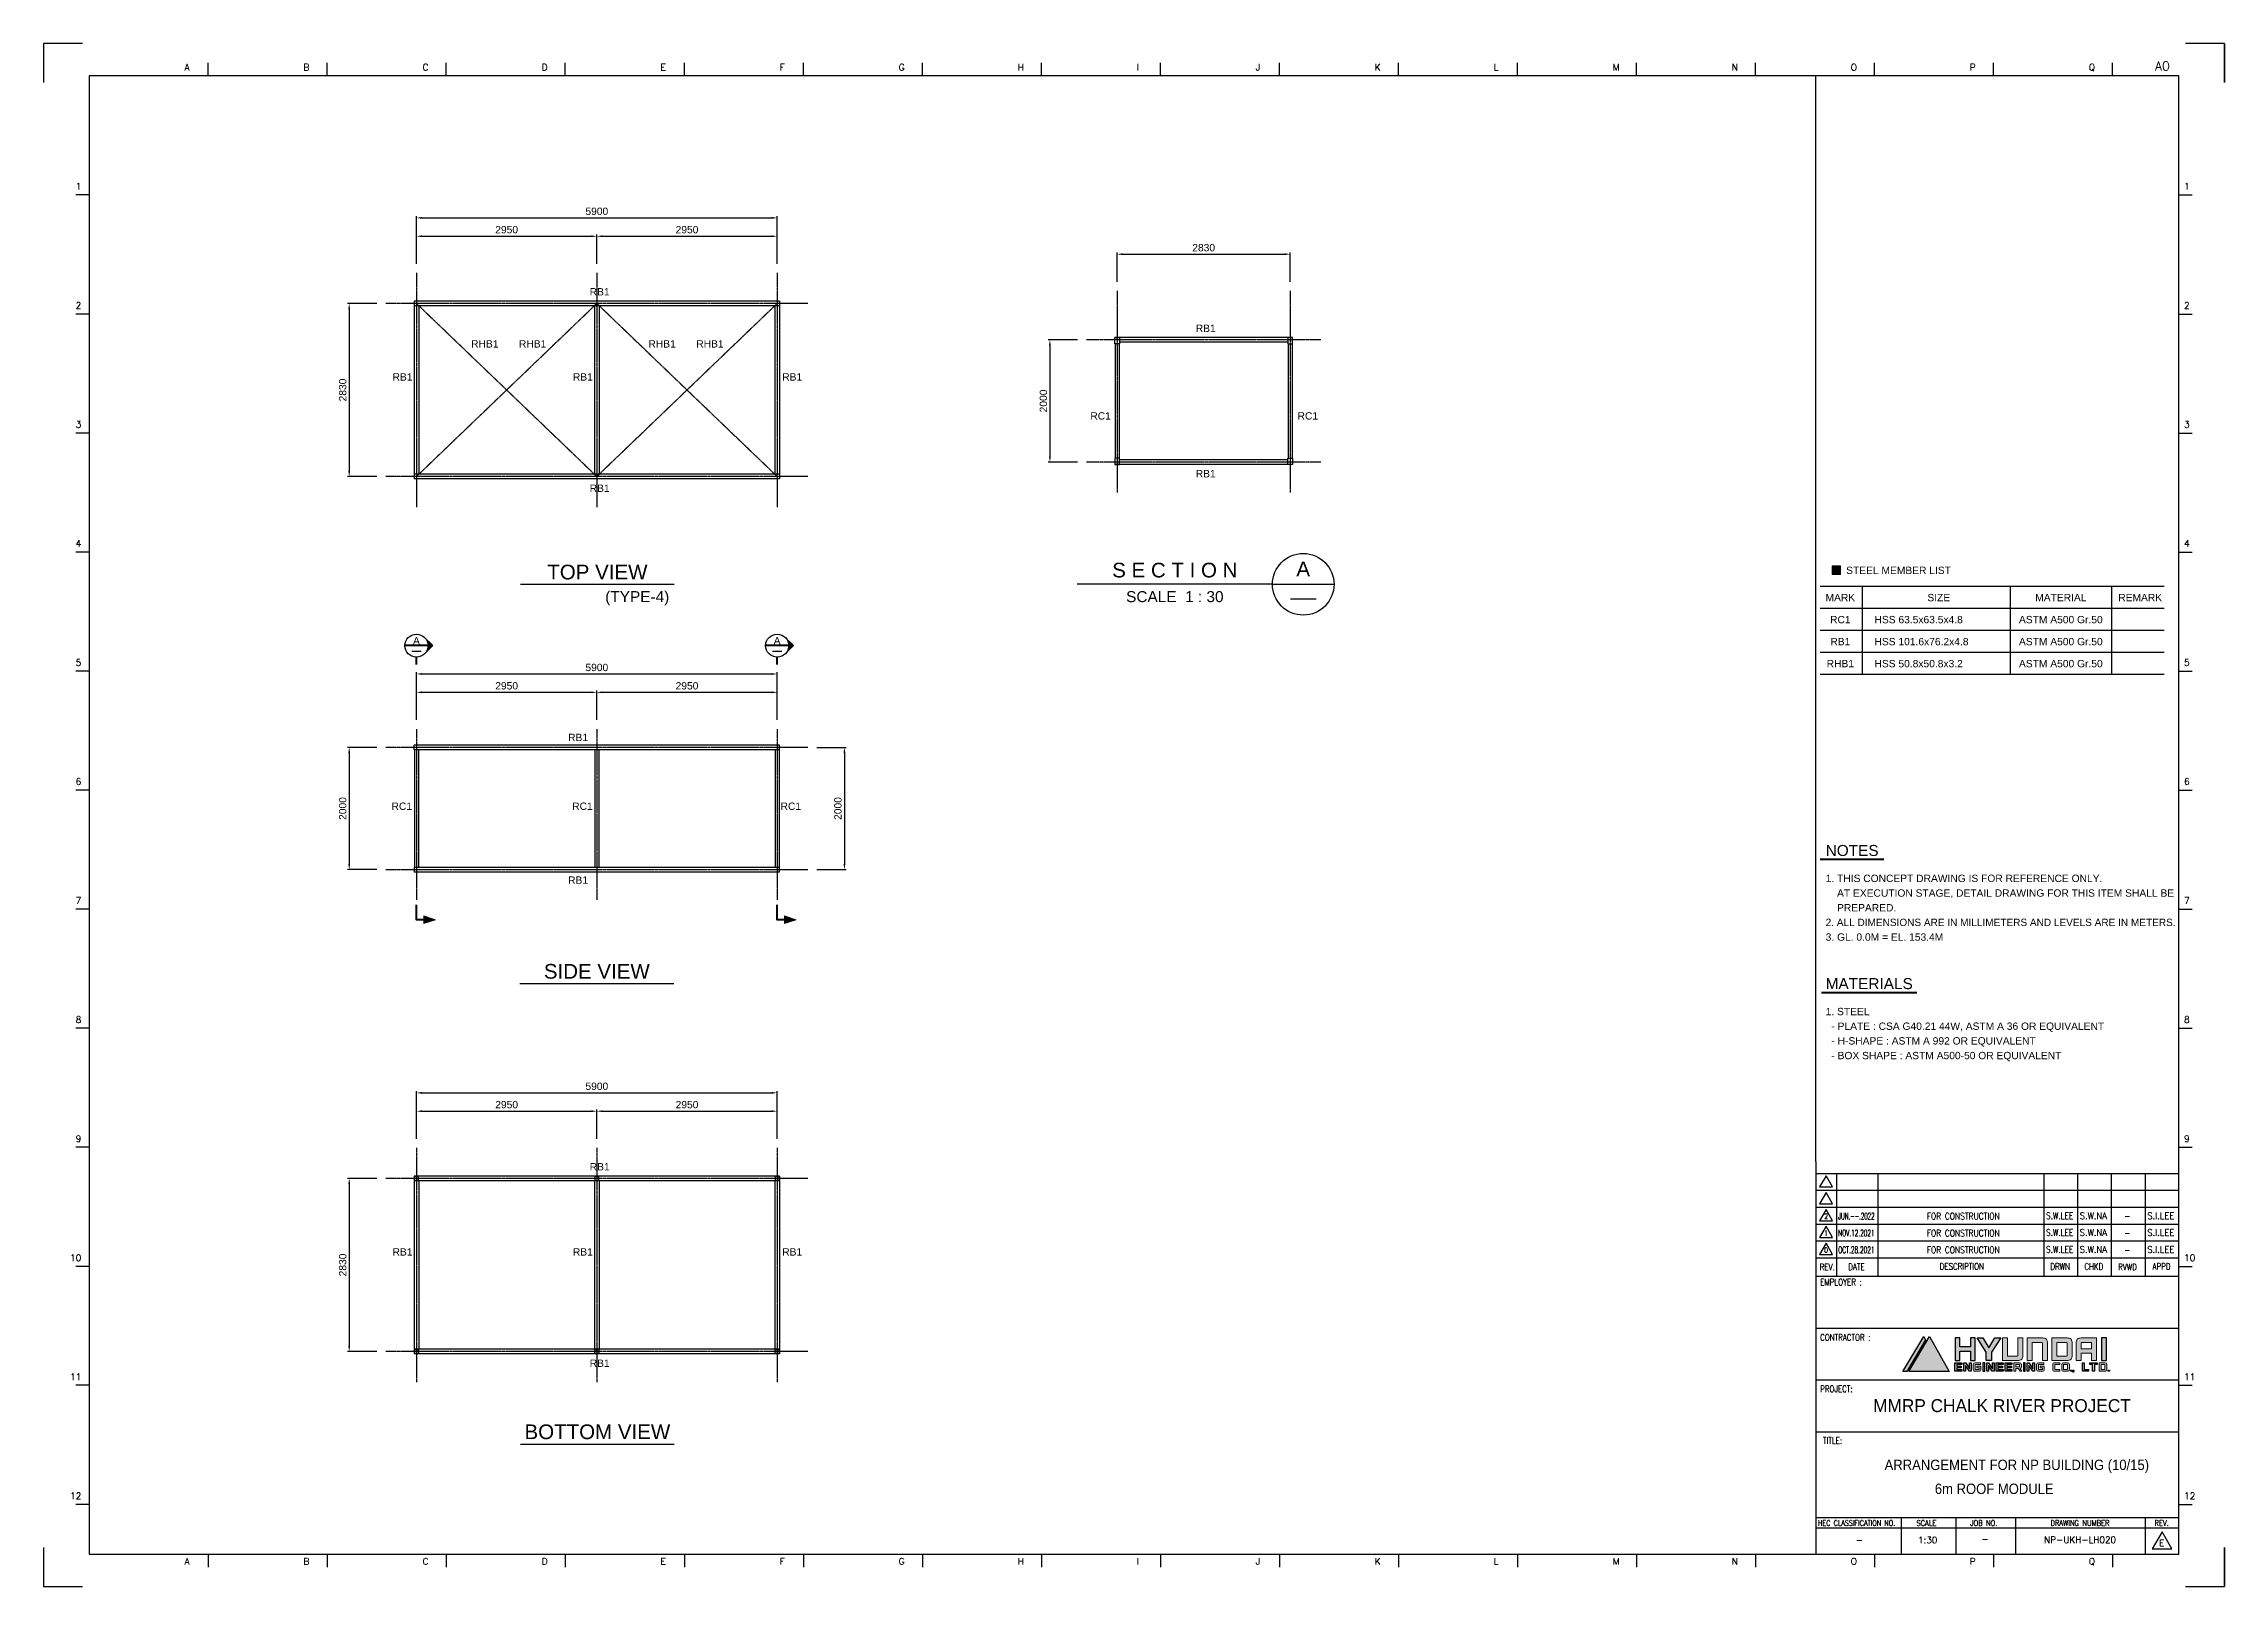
# Model space of a CAD drawing. Header units: millimetres. Extents: x 376548 to 485787, y -156716 to -17718.
# Drawn here: x 376548 to 412218, y -156716 to -131486 of the extents above; entities that cross this region are included whole.
import ezdxf
from ezdxf.enums import TextEntityAlignment as Align

# ---------------------------------------------------------------- set-up
doc = ezdxf.new("R2010")
doc.units = ezdxf.units.MM
doc.header["$LTSCALE"] = 2
doc.linetypes.add('CENTER', pattern=[2, 1.25, -0.25, 0.25, -0.25])
doc.linetypes.add('CENTER2', pattern=[28.575, 19.05, -3.175, 3.175, -3.175])
doc.layers.get('Defpoints').update_dxf_attribs({"color": 250})
for name, color, linetype in [('C_BLOCK', 7, 'Continuous'), ('C_CEN', 1, 'CENTER'), ('C_DIM', 7, 'Continuous'), ('C_GIRDER', 2, 'Continuous'), ('C_TEXT_01', 2, 'Continuous'), ('Layer 1', 7, 'Continuous'), ('SYM', 7, 'Continuous'), ('TAN-TIT', 30, 'Continuous'), ('TITLE', 7, 'Continuous')]:
    doc.layers.add(name, color=color, linetype=linetype)
doc.layers.add('TEXT', color=3, linetype='Continuous', lineweight=0)
doc.styles.add('Arial', font='arial.ttf')
doc.styles.add('COM', font='COMPLEX', dxfattribs={"height": 5})
doc.styles.add('KIM3', font='ROMAND.shx', dxfattribs={"width": 1.25, "height": 3})
doc.styles.add('KJR', font='arial.ttf', dxfattribs={"width": 0.8})
doc.styles.add('RD', font='sanss___.ttf')
doc.styles.add('RD20', font='ROMAND.SHX', dxfattribs={"width": 0.8, "height": 2})
doc.styles.add('RD6', font='ROMAND.shx', dxfattribs={"width": 0.83, "height": 6})
doc.dimstyles.new('일반도면_0030', dxfattribs={"dimtxt": 120, "dimasz": 90, "dimexe": 30, "dimexo": 150, "dimgap": 45, "dimtad": 1, "dimdec": 0, "dimzin": 0, "dimdsep": 46, "dimtxsty": 'Arial', "dimcen": -150, "dimclrd": 7, "dimclre": 7, "dimclrt": 2, "dimadec": 8, "dimazin": 0, "dimtfac": 1, "dimtdec": 0, "dimtix": 1, "dimtmove": 2, "dimatfit": 3, "dimfxl": 1, "dimtolj": 1, "dimtzin": 0, "dimarcsym": 0})

msp = doc.modelspace()

# ---------------------------------------------------------------- texts
at = {"width": 0.83}
for s, height, style, p in [('2', 84.8, 'RD20', (405704.3, -150706.6)), ('FOR CONSTRUCTION', 108.155, 'KIM3', (407946.3, -150715.9)), ('FOR CONSTRUCTION', 108.155, 'KIM3', (407946.3, -150991.6)), ('-', 108.2, 'KIM3', (410632.5, -150715.9)), ('0', 84.8, 'RD20', (405704.3, -151258)), ('1', 84.8, 'RD20', (405704.3, -150982.3)), ('FOR CONSTRUCTION', 108.155, 'KIM3', (407946.3, -151267.3)), ('-', 108.2, 'KIM3', (410632.5, -150991.6)), ('-', 108.2, 'KIM3', (410632.5, -151267.3))]:
    msp.add_text(s, height=height, dxfattribs=dict(at, style=style)).set_placement(p, align=Align.CENTER)
for s, height, style, width, p, p2 in [('JUN.--.2022', 108.155, 'KIM3', 0.549752, (405902.2, -150715.7), (406496.8, -150715.7)), ('NOV.12.2021', 108.155, 'KIM3', 0.58603, (405902.2, -150991.4), (406496.8, -150991.4)), ('S.W.LEE', 108.16, 'KIM3', 0.71939, (409302.1, -150709.3), (409746.7, -150709.3)), ('S.W.LEE', 108.16, 'KIM3', 0.71939, (409302.1, -150985), (409746.7, -150985)), ('S.W.NA', 108.16, 'KIM3', 0.799323, (409853.5, -150709.3), (410298.1, -150709.3)), ('S.W.NA', 108.16, 'KIM3', 0.799323, (409853.5, -150985), (410298.1, -150985)), ('S.I.LEE', 108.16, 'KIM3', 0.838125, (410956.2, -150709.3), (411400.8, -150709.3)), ('S.I.LEE', 108.16, 'KIM3', 0.838125, (410956.2, -150985), (411400.8, -150985)), ('OCT.28.2021', 108.155, 'KIM3', 0.598176, (405902.2, -151267.1), (406496.8, -151267.1)), ('S.W.LEE', 108.16, 'KIM3', 0.71939, (409302.1, -151260.7), (409746.7, -151260.7)), ('S.W.NA', 108.16, 'KIM3', 0.799323, (409853.5, -151260.7), (410298.1, -151260.7)), ('S.I.LEE', 108.16, 'KIM3', 0.838125, (410956.2, -151260.7), (411400.8, -151260.7)), ('MMRP CHALK RIVER PROJECT', 212.069, 'KJR', 0.9519, (406473.4, -153866.2), (410688.4, -153866.2))]:
    msp.add_text(s, height=height, dxfattribs=dict(style=style, width=width)).set_placement(p, p2, align=Align.FIT)
at = {"style": 'RD', "width": 0.9}
for s, p in [('ARRANGEMENT FOR NP BUILDING (10/15)', (406660.5, -154813.4)), ('6m ROOF MODULE', (407482.4, -155205.2))]:
    msp.add_text(s, height=169.655, dxfattribs=at).set_placement(p)
for s, height, style, p in [('-', 106, 'RD20', (406247.6, -156011.4)), ('1:30', 106.03, 'RD20', (407365.9, -156011.4)), ('-', 106, 'RD20', (408304.7, -155996.7)), ('NP-UKH-LH020', 106.034, 'KIM3', (409858.4, -156006.9)), ('E', 106, 'RD20', (411195.7, -156060.4))]:
    msp.add_text(s, height=height, dxfattribs=dict(style=style)).set_placement(p, align=Align.CENTER)
at = {"layer": 'C_BLOCK', "color": 2, "linetype": 'Continuous', "lineweight": 30, "style": 'Arial'}
for p in [(382646.3, -141251), (388546.3, -141251)]:
    msp.add_text('A', height=120, dxfattribs=at).set_placement(p, align=Align.MIDDLE_CENTER)
at = {"layer": 'C_BLOCK', "color": 3, "ltscale": 10, "style": 'Arial'}
for s, p in [('NOTES', (406129.8, -144825.2)), ('MATERIALS', (406409.3, -147002.8))]:
    msp.add_text(s, height=180, dxfattribs=at).set_placement(p, align=Align.BOTTOM_CENTER)
at = {"layer": 'C_TEXT_01', "style": 'Arial'}
for s, p in [('RB1', (385480.5, -135604.5)), ('RB1', (395393.7, -136202.2)), ('RHB1', (383541, -136456.3)), ('RHB1', (384323.6, -136456.3)), ('RHB1', (386441, -136456.3)), ('RHB1', (387223.6, -136456.3)), ('RB1', (382255.8, -136997.2)), ('RB1', (385205.8, -136997.2)), ('RB1', (388629.9, -136997.2)), ('RC1', (393669.2, -137634.1)), ('RC1', (397058.7, -137634.1)), ('RB1', (385480.5, -138817.3)), ('RB1', (395393.7, -138578.4)), ('STEEL MEMBER LIST', (406031.7, -140160.2)), ('RB1', (385127.9, -142892.6)), ('RC1', (382239, -144017.2)), ('RC1', (385194.3, -144017.2)), ('RC1', (388602.1, -144017.2)), ('RB1', (385127.9, -145225.8)), ('RB1', (385480.5, -149913.6)), ('RB1', (382255.8, -151306.3)), ('RB1', (385205.8, -151306.3)), ('RB1', (388629.9, -151306.3)), ('RB1', (385480.5, -153126.4))]:
    msp.add_text(s, height=120, dxfattribs=at).set_placement(p)
for s, p in [('MARK', (405936.8, -140545.3)), ('SIZE', (407547.2, -140545.3)), ('MATERIAL', (409543.4, -140545.3)), ('REMARK', (410841.2, -140545.3)), ('RC1', (405936.8, -140905.3)), ('ASTM A500 Gr.50', (409543.4, -140905.3)), ('RB1', (405936.8, -141265.3)), ('ASTM A500 Gr.50', (409543.4, -141265.3)), ('RHB1', (405936.8, -141625.3)), ('ASTM A500 Gr.50', (409543.4, -141625.3))]:
    msp.add_text(s, height=120, dxfattribs=at).set_placement(p, align=Align.MIDDLE_CENTER)
for s, p in [('HSS 63.5x63.5x4.8', (406495.7, -140905.3)), ('HSS 101.6x76.2x4.8', (406495.7, -141265.3)), ('HSS 50.8x50.8x3.2', (406495.7, -141625.3)), ('1. THIS CONCEPT DRAWING IS FOR REFERENCE ONLY.', (405696.6, -145137.2)), ('    AT EXECUTION STAGE, DETAIL DRAWING FOR THIS ITEM SHALL BE', (405696.6, -145377.2)), ('    PREPARED.', (405696.6, -145617.2)), ('3. GL. 0.0M = EL. 153.4M', (405696.6, -146097.2)), ('1. STEEL', (405696.6, -147314.8)), ('  - PLATE : CSA G40.21 44W, ASTM A 36 OR EQUIVALENT', (405696.6, -147554.8)), ('  - H-SHAPE : ASTM A 992 OR EQUIVALENT', (405696.6, -147794.8)), ('  - BOX SHAPE : ASTM A500-50 OR EQUIVALENT', (405696.6, -148034.8))]:
    msp.add_text(s, height=120, dxfattribs=at).set_placement(p, align=Align.MIDDLE_LEFT)
at = {"layer": 'C_TEXT_01', "style": 'Arial', "width": 0.98}
msp.add_text('2. ALL DIMENSIONS ARE IN MILLIMETERS AND LEVELS ARE IN METERS.', height=120, dxfattribs=at).set_placement((405696.6, -145857.2), align=Align.MIDDLE_LEFT)
at = {"layer": 'TITLE', "color": 3, "ltscale": 10, "style": 'Arial'}
for s, p in [('TOP VIEW', (385606.1, -140247.9)), ('S E C T I O N', (395051.3, -140215.9)), ('SIDE VIEW', (385597.1, -146777.6)), ('BOTTOM VIEW', (385606.1, -154307.9))]:
    msp.add_text(s, height=240, dxfattribs=at).set_placement(p, align=Align.CENTER)
at = {"layer": 'TITLE', "color": 2, "ltscale": 10, "style": 'Arial'}
msp.add_text('A', height=240, dxfattribs=at).set_placement((397151.2, -140075.9), align=Align.MIDDLE)
at = {"layer": 'TITLE', "color": 2, "linetype": 'Continuous', "style": 'Arial'}
for s, p in [('(TYPE-4)', (386258.1, -140439.9)), ('SCALE  1 : 30', (395051.4, -140439.9))]:
    msp.add_text(s, height=180, dxfattribs=at).set_placement(p, align=Align.TOP_CENTER)

# ---------------------------------------------------------------- blocks, each defined once
blk = doc.blocks.new('*D161')
at = {"layer": 'C_DIM', "color": 7, "lineweight": -2}
for p, q in [((381997, -135736), (381517, -135736)), ((381547, -135826), (381547, -138476)), ((381997, -138566), (381517, -138566))]:
    blk.add_line(p, q, dxfattribs=at)
at = {"layer": 'C_DIM', "color": 7}
for points in [[(381532, -135826), (381562, -135826), (381547, -135736)], [(381532, -138476), (381562, -138476), (381547, -138566)]]:
    blk.add_solid(points, dxfattribs=at)
at = {"layer": 'Defpoints', "color": 0}
for p in [(382147, -135736), (381547, -138566), (382147, -138566)]:
    blk.add_point(p, dxfattribs=at)
at = {"layer": 'C_DIM', "color": 2, "insert": (381441, -137151), "char_height": 120, "attachment_point": 5, "rotation": 90, "style": 'Arial'}
blk.add_mtext('\\A1;2830', dxfattribs=at)
blk = doc.blocks.new('*D162')
at = {"layer": 'C_DIM', "color": 7, "lineweight": -2}
for p, q in [((382647, -135086), (382647, -134306)), ((382737, -134336), (388457, -134336)), ((388547, -135086), (388547, -134306))]:
    blk.add_line(p, q, dxfattribs=at)
at = {"layer": 'C_DIM', "color": 7}
for points in [[(382737, -134321), (382737, -134351), (382647, -134336)], [(388457, -134321), (388457, -134351), (388547, -134336)]]:
    blk.add_solid(points, dxfattribs=at)
at = {"layer": 'Defpoints', "color": 0}
for p in [(388547, -134336), (382647, -135236), (388547, -135236)]:
    blk.add_point(p, dxfattribs=at)
at = {"layer": 'C_DIM', "color": 2, "insert": (385597, -134229), "char_height": 120, "attachment_point": 5, "style": 'Arial'}
blk.add_mtext('\\A1;5900', dxfattribs=at)
blk = doc.blocks.new('*D163')
at = {"layer": 'C_DIM', "color": 7, "lineweight": -2}
for p, q in [((382647, -135086), (382647, -134606)), ((382737, -134636), (385507, -134636)), ((385597, -135086), (385597, -134606))]:
    blk.add_line(p, q, dxfattribs=at)
at = {"layer": 'C_DIM', "color": 7}
for points in [[(382737, -134621), (382737, -134651), (382647, -134636)], [(385507, -134621), (385507, -134651), (385597, -134636)]]:
    blk.add_solid(points, dxfattribs=at)
at = {"layer": 'Defpoints', "color": 0}
for p in [(385597, -134636), (382647, -135236), (385597, -135236)]:
    blk.add_point(p, dxfattribs=at)
at = {"layer": 'C_DIM', "color": 2, "insert": (384122, -134529), "char_height": 120, "attachment_point": 5, "style": 'Arial'}
blk.add_mtext('\\A1;2950', dxfattribs=at)
blk = doc.blocks.new('*D164')
at = {"layer": 'C_DIM', "color": 7, "lineweight": -2}
for p, q in [((385597, -135086), (385597, -134606)), ((385687, -134636), (388457, -134636)), ((388547, -135086), (388547, -134606))]:
    blk.add_line(p, q, dxfattribs=at)
at = {"layer": 'C_DIM', "color": 7}
for points in [[(385687, -134621), (385687, -134651), (385597, -134636)], [(388457, -134621), (388457, -134651), (388547, -134636)]]:
    blk.add_solid(points, dxfattribs=at)
at = {"layer": 'Defpoints', "color": 0}
for p in [(388547, -134636), (385597, -135236), (388547, -135236)]:
    blk.add_point(p, dxfattribs=at)
at = {"layer": 'C_DIM', "color": 2, "insert": (387072, -134529), "char_height": 120, "attachment_point": 5, "style": 'Arial'}
blk.add_mtext('\\A1;2950', dxfattribs=at)
blk = doc.blocks.new('*D165')
at = {"layer": 'C_DIM', "color": 7, "lineweight": -2}
for p, q in [((381997, -150045), (381517, -150045)), ((381547, -150135), (381547, -152785)), ((381997, -152875), (381517, -152875))]:
    blk.add_line(p, q, dxfattribs=at)
at = {"layer": 'C_DIM', "color": 7}
for points in [[(381532, -150135), (381562, -150135), (381547, -150045)], [(381532, -152785), (381562, -152785), (381547, -152875)]]:
    blk.add_solid(points, dxfattribs=at)
at = {"layer": 'Defpoints', "color": 0}
for p in [(382147, -150045), (381547, -152875), (382147, -152875)]:
    blk.add_point(p, dxfattribs=at)
at = {"layer": 'C_DIM', "color": 2, "insert": (381441, -151460), "char_height": 120, "attachment_point": 5, "rotation": 90, "style": 'Arial'}
blk.add_mtext('\\A1;2830', dxfattribs=at)
blk = doc.blocks.new('*D166')
at = {"layer": 'C_DIM', "color": 7, "lineweight": -2}
for p, q in [((382647, -149395), (382647, -148615)), ((382737, -148645), (388457, -148645)), ((388547, -149395), (388547, -148615))]:
    blk.add_line(p, q, dxfattribs=at)
at = {"layer": 'C_DIM', "color": 7}
for points in [[(382737, -148630), (382737, -148660), (382647, -148645)], [(388457, -148630), (388457, -148660), (388547, -148645)]]:
    blk.add_solid(points, dxfattribs=at)
at = {"layer": 'Defpoints', "color": 0}
for p in [(388547, -148645), (382647, -149545), (388547, -149545)]:
    blk.add_point(p, dxfattribs=at)
at = {"layer": 'C_DIM', "color": 2, "insert": (385597, -148538), "char_height": 120, "attachment_point": 5, "style": 'Arial'}
blk.add_mtext('\\A1;5900', dxfattribs=at)
blk = doc.blocks.new('*D167')
at = {"layer": 'C_DIM', "color": 7, "lineweight": -2}
for p, q in [((382647, -149395), (382647, -148915)), ((382737, -148945), (385507, -148945)), ((385597, -149395), (385597, -148915))]:
    blk.add_line(p, q, dxfattribs=at)
at = {"layer": 'C_DIM', "color": 7}
for points in [[(382737, -148930), (382737, -148960), (382647, -148945)], [(385507, -148930), (385507, -148960), (385597, -148945)]]:
    blk.add_solid(points, dxfattribs=at)
at = {"layer": 'Defpoints', "color": 0}
for p in [(385597, -148945), (382647, -149545), (385597, -149545)]:
    blk.add_point(p, dxfattribs=at)
at = {"layer": 'C_DIM', "color": 2, "insert": (384122, -148838), "char_height": 120, "attachment_point": 5, "style": 'Arial'}
blk.add_mtext('\\A1;2950', dxfattribs=at)
blk = doc.blocks.new('*D168')
at = {"layer": 'C_DIM', "color": 7, "lineweight": -2}
for p, q in [((385597, -149395), (385597, -148915)), ((385687, -148945), (388457, -148945)), ((388547, -149395), (388547, -148915))]:
    blk.add_line(p, q, dxfattribs=at)
at = {"layer": 'C_DIM', "color": 7}
for points in [[(385687, -148930), (385687, -148960), (385597, -148945)], [(388457, -148930), (388457, -148960), (388547, -148945)]]:
    blk.add_solid(points, dxfattribs=at)
at = {"layer": 'Defpoints', "color": 0}
for p in [(388547, -148945), (385597, -149545), (388547, -149545)]:
    blk.add_point(p, dxfattribs=at)
at = {"layer": 'C_DIM', "color": 2, "insert": (387072, -148838), "char_height": 120, "attachment_point": 5, "style": 'Arial'}
blk.add_mtext('\\A1;2950', dxfattribs=at)
blk = doc.blocks.new('*D147')
at = {"layer": 'C_DIM', "color": 7, "lineweight": -2}
for p, q in [((382647, -142545), (382647, -141765)), ((382737, -141795), (388457, -141795)), ((388547, -142545), (388547, -141765))]:
    blk.add_line(p, q, dxfattribs=at)
at = {"layer": 'C_DIM', "color": 7}
for points in [[(382737, -141780), (382737, -141810), (382647, -141795)], [(388457, -141780), (388457, -141810), (388547, -141795)]]:
    blk.add_solid(points, dxfattribs=at)
at = {"layer": 'Defpoints', "color": 0}
for p in [(388547, -141795), (382647, -142695), (388547, -142695)]:
    blk.add_point(p, dxfattribs=at)
at = {"layer": 'C_DIM', "color": 2, "insert": (385597, -141689), "char_height": 120, "attachment_point": 5, "style": 'Arial'}
blk.add_mtext('\\A1;5900', dxfattribs=at)
blk = doc.blocks.new('*D148')
at = {"layer": 'C_DIM', "color": 7, "lineweight": -2}
for p, q in [((382647, -142545), (382647, -142065)), ((382737, -142095), (385507, -142095)), ((385597, -142545), (385597, -142065))]:
    blk.add_line(p, q, dxfattribs=at)
at = {"layer": 'C_DIM', "color": 7}
for points in [[(382737, -142080), (382737, -142110), (382647, -142095)], [(385507, -142080), (385507, -142110), (385597, -142095)]]:
    blk.add_solid(points, dxfattribs=at)
at = {"layer": 'Defpoints', "color": 0}
for p in [(385597, -142095), (382647, -142695), (385597, -142695)]:
    blk.add_point(p, dxfattribs=at)
at = {"layer": 'C_DIM', "color": 2, "insert": (384122, -141989), "char_height": 120, "attachment_point": 5, "style": 'Arial'}
blk.add_mtext('\\A1;2950', dxfattribs=at)
blk = doc.blocks.new('*D149')
at = {"layer": 'C_DIM', "color": 7, "lineweight": -2}
for p, q in [((385597, -142545), (385597, -142065)), ((385687, -142095), (388457, -142095)), ((388547, -142545), (388547, -142065))]:
    blk.add_line(p, q, dxfattribs=at)
at = {"layer": 'C_DIM', "color": 7}
for points in [[(385687, -142080), (385687, -142110), (385597, -142095)], [(388457, -142080), (388457, -142110), (388547, -142095)]]:
    blk.add_solid(points, dxfattribs=at)
at = {"layer": 'Defpoints', "color": 0}
for p in [(388547, -142095), (385597, -142695), (388547, -142695)]:
    blk.add_point(p, dxfattribs=at)
at = {"layer": 'C_DIM', "color": 2, "insert": (387072, -141989), "char_height": 120, "attachment_point": 5, "style": 'Arial'}
blk.add_mtext('\\A1;2950', dxfattribs=at)
blk = doc.blocks.new('*D150')
at = {"layer": 'C_DIM', "color": 7, "lineweight": -2}
for p, q in [((389197, -142995), (389677, -142995)), ((389647, -143085), (389647, -144905)), ((389197, -144995), (389677, -144995))]:
    blk.add_line(p, q, dxfattribs=at)
at = {"layer": 'C_DIM', "color": 7}
for points in [[(389632, -143085), (389662, -143085), (389647, -142995)], [(389632, -144905), (389662, -144905), (389647, -144995)]]:
    blk.add_solid(points, dxfattribs=at)
at = {"layer": 'Defpoints', "color": 0}
for p in [(389047, -142995), (389047, -144995), (389647, -144995)]:
    blk.add_point(p, dxfattribs=at)
at = {"layer": 'C_DIM', "color": 2, "insert": (389541, -143995), "char_height": 120, "attachment_point": 5, "rotation": 90, "style": 'Arial'}
blk.add_mtext('\\A1;2000', dxfattribs=at)
blk = doc.blocks.new('*D180')
at = {"layer": 'C_DIM', "color": 7, "lineweight": -2}
for p, q in [((393458, -136330), (392978, -136330)), ((393008, -136420), (393008, -138240)), ((393458, -138330), (392978, -138330))]:
    blk.add_line(p, q, dxfattribs=at)
at = {"layer": 'C_DIM', "color": 7}
for points in [[(392993, -136420), (393023, -136420), (393008, -136330)], [(392993, -138240), (393023, -138240), (393008, -138330)]]:
    blk.add_solid(points, dxfattribs=at)
at = {"layer": 'Defpoints', "color": 0}
for p in [(393608, -136330), (393008, -138330), (393608, -138330)]:
    blk.add_point(p, dxfattribs=at)
at = {"layer": 'C_DIM', "color": 2, "insert": (392902, -137330), "char_height": 120, "attachment_point": 5, "rotation": 90, "style": 'Arial'}
blk.add_mtext('\\A1;2000', dxfattribs=at)
blk = doc.blocks.new('*D181')
at = {"layer": 'C_DIM', "color": 7, "lineweight": -2}
for p, q in [((394108, -135380), (394108, -134900)), ((394198, -134930), (396848, -134930)), ((396938, -135380), (396938, -134900))]:
    blk.add_line(p, q, dxfattribs=at)
at = {"layer": 'C_DIM', "color": 7}
for points in [[(394198, -134915), (394198, -134945), (394108, -134930)], [(396848, -134915), (396848, -134945), (396938, -134930)]]:
    blk.add_solid(points, dxfattribs=at)
at = {"layer": 'Defpoints', "color": 0}
for p in [(396938, -134930), (394108, -135530), (396938, -135530)]:
    blk.add_point(p, dxfattribs=at)
at = {"layer": 'C_DIM', "color": 2, "insert": (395523, -134824), "char_height": 120, "attachment_point": 5, "style": 'Arial'}
blk.add_mtext('\\A1;2830', dxfattribs=at)
blk = doc.blocks.new('MS')
at = {"layer": 'C_BLOCK', "color": 1, "linetype": 'Continuous', "lineweight": 13}
for p, q in [((-8.7, 3.6), (-7, 8.9)), ((-5.3, 3.6), (-8.7, 3.6)), ((-8.6, 3.6), (-7, 8.7)), ((-5.4, 3.6), (-8.6, 3.6)), ((-8.5, 3.7), (-7, 8.5)), ((-5.5, 3.7), (-8.5, 3.7)), ((-8.4, 3.7), (-7, 8.3)), ((-5.6, 3.7), (-8.4, 3.7)), ((-8.3, 3.8), (-7, 8.1)), ((-5.7, 3.8), (-8.3, 3.8)), ((-8.2, 3.9), (-7, 7.8)), ((-8.2, 3.9), (-7, 7.6)), ((-5.8, 3.9), (-8.2, 3.9)), ((-5.8, 3.9), (-8.2, 3.9)), ((-8.1, 4), (-7, 7.4)), ((-5.9, 4), (-8.1, 4)), ((-8, 4.1), (-7, 7.2)), ((-6, 4.1), (-8, 4.1)), ((-7.9, 4.1), (-7, 7)), ((-6.1, 4.1), (-7.9, 4.1)), ((-7.8, 4.2), (-7, 6.8)), ((-6.2, 4.2), (-7.8, 4.2)), ((-7.7, 4.2), (-7, 6.6)), ((-6.3, 4.2), (-7.7, 4.2)), ((-7.6, 4.3), (-7, 6.4)), ((-7.6, 4.4), (-7, 6.2)), ((-6.4, 4.4), (-7.6, 4.4)), ((-6.4, 4.3), (-7.6, 4.3)), ((-7.5, 4.4), (-7, 6)), ((-6.5, 4.4), (-7.5, 4.4)), ((-7.4, 4.5), (-7, 5.8)), ((-6.6, 4.5), (-7.4, 4.5)), ((-7.3, 4.6), (-7, 5.5)), ((-6.7, 4.6), (-7.3, 4.6)), ((-7.2, 4.6), (-7, 5.3)), ((-6.8, 4.6), (-7.2, 4.6)), ((-7.1, 4.7), (-7, 5.1)), ((-7.1, 4.7), (-7, 4.9)), ((-6.9, 4.7), (-7.1, 4.7)), ((-6.9, 4.7), (-7.1, 4.7)), ((-7, 8.9), (-5.3, 3.6)), ((-7, 8.7), (-5.4, 3.6)), ((-7, 8.5), (-5.5, 3.7)), ((-7, 8.3), (-5.6, 3.7)), ((-7, 8.1), (-5.7, 3.8)), ((-7, 7.8), (-5.8, 3.9)), ((-7, 7.6), (-5.8, 3.9)), ((-7, 7.4), (-5.9, 4)), ((-7, 7.2), (-6, 4.1)), ((-7, 7), (-6.1, 4.1)), ((-7, 6.8), (-6.2, 4.2)), ((-7, 6.6), (-6.3, 4.2)), ((-7, 6.4), (-6.4, 4.3)), ((-7, 6.2), (-6.4, 4.4)), ((-7, 6), (-6.5, 4.4)), ((-7, 5.8), (-6.6, 4.5)), ((-7, 5.5), (-6.7, 4.6)), ((-7, 5.3), (-6.8, 4.6)), ((-7, 5.1), (-6.9, 4.7)), ((-7, 4.9), (-6.9, 4.7))]:
    blk.add_line(p, q, dxfattribs=at)
at = {"layer": 'C_BLOCK', "color": 3, "linetype": 'Continuous', "lineweight": 70, "flags": 128}
blk.add_lwpolyline([(-7, 3.5), (-7, 0), (0, 0)], dxfattribs=at)
at = {"layer": 'C_BLOCK', "color": 1, "linetype": 'Continuous', "lineweight": 13}
blk.add_3dface([(-8.8, 3.5), (-7, 9.1), (-5.2, 3.5)], dxfattribs=at)
blk = doc.blocks.new('A$C8e619059')
at = {"layer": 'TAN-TIT'}
blk.add_line((-18.4, 55.8), (-18.4, 0), dxfattribs=at)
blk = doc.blocks.new('BORDER')
h = blk.add_hatch(color=256)
h.dxf.hatch_style = 1
h.paths.add_polyline_path([(20566, 2726), (20339, 2342), (20779, 2342)])
h.paths.add_polyline_path([(20522, 2687), (20501, 2726), (20274, 2342), (20318, 2342)])
at = {"layer": 'Layer 1'}
h = blk.add_hatch(color=256, dxfattribs=at)
h.dxf.hatch_style = 1
h.paths.add_polyline_path([(21064, 2708), (21011, 2708), (21011, 2613), (20896, 2613), (20896, 2708), (20843, 2708), (20843, 2463), (20896, 2463), (20896, 2565), (21011, 2565), (21011, 2463), (21064, 2463)])
h.paths.add_polyline_path([(21341, 2708), (21277, 2708), (21212, 2601), (21147, 2708), (21083, 2708), (21183, 2554), (21183, 2463), (21241, 2463), (21241, 2554)])
edge = h.paths.add_edge_path()
edge.add_spline(control_points=[(21464, 2511), (21439, 2511), (21414, 2511), (21414, 2511), (21414, 2511), (21414, 2560), (21414, 2610)], knot_values=[2.5, 2.5, 2.5, 2.5, 3, 3, 3, 3.5, 3.5, 3.5, 3.5], degree=3, periodic=0)
edge.add_spline(control_points=[(21414, 2610), (21414, 2659), (21414, 2708), (21414, 2708), (21414, 2708), (21400, 2708), (21387, 2708)], knot_values=[3.5, 3.5, 3.5, 3.5, 4, 4, 4, 4.5, 4.5, 4.5, 4.5], degree=3, periodic=0)
edge.add_spline(control_points=[(21387, 2708), (21373, 2708), (21360, 2708), (21360, 2708), (21360, 2708), (21360, 2647), (21360, 2586)], knot_values=[4.5, 4.5, 4.5, 4.5, 5, 5, 5, 5.5, 5.5, 5.5, 5.5], degree=3, periodic=0)
edge.add_spline(control_points=[(21360, 2586), (21360, 2525), (21360, 2463), (21360, 2463), (21360, 2463), (21527, 2463), (21527, 2463)], knot_values=[5.5, 5.5, 5.5, 5.5, 6, 6, 6, 7, 7, 7, 7], degree=3, periodic=0)
edge.add_spline(control_points=[(21527, 2463), (21543, 2463), (21558, 2466), (21570, 2477)], knot_values=[7, 7, 7, 7, 8, 8, 8, 8], degree=3, periodic=0)
edge.add_spline(control_points=[(21570, 2477), (21581, 2489), (21581, 2506), (21582, 2515), (21582, 2515), (21582, 2543), (21582, 2576)], knot_values=[8, 8, 8, 8, 9, 9, 9, 9.375023, 9.375023, 9.375023, 9.375023], degree=3, periodic=0)
edge.add_spline(control_points=[(21582, 2576), (21582, 2610), (21582, 2651), (21582, 2678)], knot_values=[9.375023, 9.375023, 9.375023, 9.375023, 9.750015, 9.750015, 9.750015, 9.750015], degree=3, periodic=0)
edge.add_spline(control_points=[(21582, 2678), (21582, 2685), (21582, 2691), (21582, 2696)], knot_values=[9.750015, 9.750015, 9.750015, 9.750015, 9.843763, 9.843763, 9.843763, 9.843763], degree=3, periodic=0)
edge.add_spline(control_points=[(21582, 2696), (21582, 2700), (21582, 2704), (21582, 2706)], knot_values=[9.843763, 9.843763, 9.843763, 9.843763, 9.937511, 9.937511, 9.937511, 9.937511], degree=3, periodic=0)
edge.add_spline(control_points=[(21582, 2706), (21582, 2707), (21582, 2707), (21582, 2707)], knot_values=[9.937511, 9.937511, 9.937511, 9.937511, 9.960948, 9.960948, 9.960948, 9.960948], degree=3, periodic=0)
edge.add_spline(control_points=[(21582, 2708), (21582, 2708), (21582, 2708), (21582, 2708), (21582, 2708), (21582, 2708), (21582, 2708)], knot_values=[9.999766, 9.999766, 9.999766, 9.999766, 10, 10, 10, 10.001231, 10.001231, 10.001231, 10.001231], degree=3, periodic=0)
edge.add_spline(control_points=[(21582, 2708), (21582, 2708), (21582, 2708), (21582, 2708)], knot_values=[10.001231, 10.001231, 10.001231, 10.001231, 10.001963, 10.001963, 10.001963, 10.001963], degree=3, periodic=0)
edge.add_spline(control_points=[(21582, 2708), (21582, 2708), (21582, 2708), (21582, 2708)], knot_values=[10.001963, 10.001963, 10.001963, 10.001963, 10.004893, 10.004893, 10.004893, 10.004893], degree=3, periodic=0)
edge.add_spline(control_points=[(21582, 2708), (21582, 2708), (21582, 2708), (21581, 2708)], knot_values=[10.004893, 10.004893, 10.004893, 10.004893, 10.007822, 10.007822, 10.007822, 10.007822], degree=3, periodic=0)
edge.add_spline(control_points=[(21581, 2708), (21581, 2708), (21581, 2708), (21581, 2708)], knot_values=[10.007822, 10.007822, 10.007822, 10.007822, 10.019541, 10.019541, 10.019541, 10.019541], degree=3, periodic=0)
edge.add_spline(control_points=[(21581, 2708), (21581, 2708), (21581, 2708), (21581, 2708)], knot_values=[10.019541, 10.019541, 10.019541, 10.019541, 10.031259, 10.031259, 10.031259, 10.031259], degree=3, periodic=0)
edge.add_spline(control_points=[(21581, 2708), (21581, 2708), (21581, 2708), (21581, 2708)], knot_values=[10.031259, 10.031259, 10.031259, 10.031259, 10.078133, 10.078133, 10.078133, 10.078133], degree=3, periodic=0)
edge.add_spline(control_points=[(21581, 2708), (21580, 2708), (21580, 2708), (21579, 2708)], knot_values=[10.078133, 10.078133, 10.078133, 10.078133, 10.125008, 10.125008, 10.125008, 10.125008], degree=3, periodic=0)
edge.add_spline(control_points=[(21579, 2708), (21577, 2708), (21573, 2708), (21569, 2708)], knot_values=[10.125008, 10.125008, 10.125008, 10.125008, 10.312504, 10.312504, 10.312504, 10.312504], degree=3, periodic=0)
edge.add_spline(control_points=[(21569, 2708), (21565, 2708), (21560, 2708), (21555, 2708)], knot_values=[10.312504, 10.312504, 10.312504, 10.312504, 10.5, 10.5, 10.5, 10.5], degree=3, periodic=0)
edge.add_spline(control_points=[(21555, 2708), (21550, 2708), (21545, 2708), (21540, 2708)], knot_values=[10.5, 10.5, 10.5, 10.5, 10.687496, 10.687496, 10.687496, 10.687496], degree=3, periodic=0)
edge.add_spline(control_points=[(21540, 2708), (21536, 2708), (21532, 2708), (21530, 2708)], knot_values=[10.687496, 10.687496, 10.687496, 10.687496, 10.874992, 10.874992, 10.874992, 10.874992], degree=3, periodic=0)
edge.add_spline(control_points=[(21530, 2708), (21530, 2708), (21529, 2708), (21529, 2708)], knot_values=[10.874992, 10.874992, 10.874992, 10.874992, 10.921867, 10.921867, 10.921867, 10.921867], degree=3, periodic=0)
edge.add_spline(control_points=[(21528, 2708), (21528, 2708), (21528, 2708), (21528, 2708), (21528, 2708), (21528, 2708), (21528, 2708)], knot_values=[10.999502, 10.999502, 10.999502, 10.999502, 11, 11, 11, 11.0006, 11.0006, 11.0006, 11.0006], degree=3, periodic=0)
edge.add_spline(control_points=[(21528, 2708), (21528, 2708), (21528, 2708), (21528, 2708)], knot_values=[11.0006, 11.0006, 11.0006, 11.0006, 11.000967, 11.000967, 11.000967, 11.000967], degree=3, periodic=0)
edge.add_spline(control_points=[(21528, 2708), (21528, 2708), (21528, 2708), (21528, 2708)], knot_values=[11.000967, 11.000967, 11.000967, 11.000967, 11.002431, 11.002431, 11.002431, 11.002431], degree=3, periodic=0)
edge.add_spline(control_points=[(21528, 2708), (21528, 2708), (21528, 2708), (21528, 2708)], knot_values=[11.002431, 11.002431, 11.002431, 11.002431, 11.003896, 11.003896, 11.003896, 11.003896], degree=3, periodic=0)
edge.add_spline(control_points=[(21528, 2708), (21528, 2708), (21528, 2708), (21528, 2708)], knot_values=[11.003896, 11.003896, 11.003896, 11.003896, 11.009755, 11.009755, 11.009755, 11.009755], degree=3, periodic=0)
edge.add_spline(control_points=[(21528, 2708), (21528, 2708), (21528, 2708), (21528, 2708)], knot_values=[11.009755, 11.009755, 11.009755, 11.009755, 11.015615, 11.015615, 11.015615, 11.015615], degree=3, periodic=0)
edge.add_spline(control_points=[(21528, 2708), (21528, 2708), (21528, 2708), (21528, 2707)], knot_values=[11.015615, 11.015615, 11.015615, 11.015615, 11.039052, 11.039052, 11.039052, 11.039052], degree=3, periodic=0)
edge.add_spline(control_points=[(21528, 2707), (21528, 2706), (21528, 2702), (21528, 2696)], knot_values=[11.039052, 11.039052, 11.039052, 11.039052, 11.156237, 11.156237, 11.156237, 11.156237], degree=3, periodic=0)
edge.add_spline(control_points=[(21528, 2696), (21528, 2692), (21528, 2686), (21528, 2680)], knot_values=[11.156237, 11.156237, 11.156237, 11.156237, 11.249985, 11.249985, 11.249985, 11.249985], degree=3, periodic=0)
edge.add_spline(control_points=[(21528, 2680), (21528, 2654), (21528, 2615), (21528, 2583)], knot_values=[11.249985, 11.249985, 11.249985, 11.249985, 11.624977, 11.624977, 11.624977, 11.624977], degree=3, periodic=0)
edge.add_spline(control_points=[(21528, 2583), (21528, 2551), (21528, 2525), (21528, 2525)], knot_values=[11.624977, 11.624977, 11.624977, 11.624977, 12, 12, 12, 12], degree=3, periodic=0)
edge.add_spline(control_points=[(21528, 2525), (21528, 2522), (21528, 2517), (21526, 2514)], knot_values=[0, 0, 0, 0, 1, 1, 1, 1], degree=3, periodic=0)
edge.add_spline(control_points=[(21526, 2514), (21523, 2511), (21519, 2511), (21514, 2511), (21514, 2511), (21489, 2511), (21464, 2511)], knot_values=[1, 1, 1, 1, 2, 2, 2, 2.5, 2.5, 2.5, 2.5], degree=3, periodic=0)
edge = h.paths.add_edge_path()
edge.add_spline(control_points=[(21851, 2656), (21850, 2666), (21850, 2683), (21839, 2694)], knot_values=[10, 10, 10, 10, 11, 11, 11, 11], degree=3, periodic=0)
edge.add_spline(control_points=[(21839, 2694), (21827, 2706), (21813, 2708), (21797, 2708)], knot_values=[11, 11, 11, 11, 12, 12, 12, 12], degree=3, periodic=0)
edge.add_spline(control_points=[(21797, 2708), (21797, 2708), (21755, 2708), (21713, 2708)], knot_values=[0, 0, 0, 0, 0.5, 0.5, 0.5, 0.5], degree=3, periodic=0)
edge.add_spline(control_points=[(21713, 2708), (21671, 2708), (21629, 2708), (21629, 2708), (21629, 2708), (21629, 2647), (21629, 2586)], knot_values=[0.5, 0.5, 0.5, 0.5, 1, 1, 1, 1.5, 1.5, 1.5, 1.5], degree=3, periodic=0)
edge.add_spline(control_points=[(21629, 2586), (21629, 2525), (21629, 2463), (21629, 2463), (21629, 2463), (21642, 2463), (21656, 2463)], knot_values=[1.5, 1.5, 1.5, 1.5, 2, 2, 2, 2.5, 2.5, 2.5, 2.5], degree=3, periodic=0)
edge.add_spline(control_points=[(21656, 2463), (21669, 2463), (21683, 2463), (21683, 2463), (21683, 2463), (21683, 2513), (21683, 2562)], knot_values=[2.5, 2.5, 2.5, 2.5, 3, 3, 3, 3.5, 3.5, 3.5, 3.5], degree=3, periodic=0)
edge.add_spline(control_points=[(21683, 2562), (21683, 2611), (21683, 2660), (21683, 2660), (21683, 2660), (21783, 2660), (21783, 2660)], knot_values=[3.5, 3.5, 3.5, 3.5, 4, 4, 4, 5, 5, 5, 5], degree=3, periodic=0)
edge.add_spline(control_points=[(21783, 2660), (21788, 2660), (21792, 2660), (21795, 2657)], knot_values=[5, 5, 5, 5, 6, 6, 6, 6], degree=3, periodic=0)
edge.add_spline(control_points=[(21795, 2657), (21797, 2654), (21797, 2649), (21797, 2646), (21797, 2646), (21797, 2601), (21797, 2555)], knot_values=[6, 6, 6, 6, 7, 7, 7, 7.5, 7.5, 7.5, 7.5], degree=3, periodic=0)
edge.add_spline(control_points=[(21797, 2555), (21797, 2509), (21797, 2463), (21797, 2463), (21797, 2463), (21810, 2463), (21824, 2463)], knot_values=[7.5, 7.5, 7.5, 7.5, 8, 8, 8, 8.5, 8.5, 8.5, 8.5], degree=3, periodic=0)
edge.add_spline(control_points=[(21824, 2463), (21837, 2463), (21851, 2463), (21851, 2463), (21851, 2463), (21851, 2656), (21851, 2656)], knot_values=[8.5, 8.5, 8.5, 8.5, 9, 9, 9, 10, 10, 10, 10], degree=3, periodic=0)
edge = h.paths.add_edge_path()
edge.add_spline(control_points=[(22108, 2694), (22097, 2706), (22082, 2708), (22066, 2708), (22066, 2708), (22037, 2708), (22009, 2708)], knot_values=[1, 1, 1, 1, 2, 2, 2, 2.5, 2.5, 2.5, 2.5], degree=3, periodic=0)
edge.add_spline(control_points=[(22009, 2708), (21980, 2708), (21952, 2708), (21952, 2708), (21952, 2708), (21938, 2708), (21925, 2708)], knot_values=[2.5, 2.5, 2.5, 2.5, 3, 3, 3, 3.5, 3.5, 3.5, 3.5], degree=3, periodic=0)
edge.add_spline(control_points=[(21925, 2708), (21912, 2708), (21898, 2708), (21898, 2708), (21898, 2708), (21898, 2647), (21898, 2586)], knot_values=[3.5, 3.5, 3.5, 3.5, 4, 4, 4, 4.5, 4.5, 4.5, 4.5], degree=3, periodic=0)
edge.add_spline(control_points=[(21898, 2586), (21898, 2525), (21898, 2463), (21898, 2463), (21898, 2463), (22066, 2463), (22066, 2463)], knot_values=[4.5, 4.5, 4.5, 4.5, 5, 5, 5, 6, 6, 6, 6], degree=3, periodic=0)
edge.add_spline(control_points=[(22066, 2463), (22082, 2463), (22097, 2466), (22108, 2477)], knot_values=[6, 6, 6, 6, 7, 7, 7, 7], degree=3, periodic=0)
edge.add_spline(control_points=[(22108, 2477), (22119, 2489), (22119, 2506), (22120, 2515), (22120, 2515), (22120, 2551), (22120, 2586)], knot_values=[7, 7, 7, 7, 8, 8, 8, 8.5, 8.5, 8.5, 8.5], degree=3, periodic=0)
edge.add_spline(control_points=[(22120, 2586), (22120, 2621), (22120, 2656), (22120, 2656)], knot_values=[8.5, 8.5, 8.5, 8.5, 9, 9, 9, 9], degree=3, periodic=0)
edge.add_spline(control_points=[(22120, 2656), (22119, 2666), (22119, 2683), (22108, 2694)], knot_values=[0, 0, 0, 0, 1, 1, 1, 1], degree=3, periodic=0)
edge = h.paths.add_edge_path(flags=16)
edge.add_spline(control_points=[(22053, 2660), (22058, 2660), (22062, 2660), (22064, 2657)], knot_values=[5, 5, 5, 5, 6, 6, 6, 6], degree=3, periodic=0)
edge.add_spline(control_points=[(22064, 2657), (22067, 2654), (22066, 2649), (22066, 2646), (22066, 2646), (22066, 2616), (22066, 2586)], knot_values=[6, 6, 6, 6, 7, 7, 7, 7.5, 7.5, 7.5, 7.5], degree=3, periodic=0)
edge.add_spline(control_points=[(22066, 2586), (22066, 2555), (22066, 2525), (22066, 2525)], knot_values=[7.5, 7.5, 7.5, 7.5, 8, 8, 8, 8], degree=3, periodic=0)
edge.add_spline(control_points=[(22066, 2525), (22066, 2522), (22067, 2517), (22064, 2514)], knot_values=[0, 0, 0, 0, 1, 1, 1, 1], degree=3, periodic=0)
edge.add_spline(control_points=[(22064, 2514), (22062, 2511), (22058, 2511), (22053, 2511), (22053, 2511), (22027, 2511), (22002, 2511)], knot_values=[1, 1, 1, 1, 2, 2, 2, 2.5, 2.5, 2.5, 2.5], degree=3, periodic=0)
edge.add_spline(control_points=[(22002, 2511), (21977, 2511), (21952, 2511), (21952, 2511), (21952, 2511), (21952, 2548), (21952, 2586)], knot_values=[2.5, 2.5, 2.5, 2.5, 3, 3, 3, 3.5, 3.5, 3.5, 3.5], degree=3, periodic=0)
edge.add_spline(control_points=[(21952, 2586), (21952, 2623), (21952, 2660), (21952, 2660), (21952, 2660), (22053, 2660), (22053, 2660)], knot_values=[3.5, 3.5, 3.5, 3.5, 4, 4, 4, 5, 5, 5, 5], degree=3, periodic=0)
edge = h.paths.add_edge_path()
edge.add_spline(control_points=[(22385, 2586), (22385, 2647), (22385, 2708), (22385, 2708), (22385, 2708), (22218, 2708), (22218, 2708)], knot_values=[7.5, 7.5, 7.5, 7.5, 8, 8, 8, 9, 9, 9, 9], degree=3, periodic=0)
edge.add_spline(control_points=[(22218, 2708), (22202, 2708), (22187, 2706), (22176, 2694)], knot_values=[9, 9, 9, 9, 10, 10, 10, 10], degree=3, periodic=0)
edge.add_spline(control_points=[(22176, 2694), (22165, 2683), (22164, 2666), (22164, 2656), (22164, 2656), (22164, 2608), (22164, 2560)], knot_values=[0, 0, 0, 0, 1, 1, 1, 1.5, 1.5, 1.5, 1.5], degree=3, periodic=0)
edge.add_spline(control_points=[(22164, 2560), (22164, 2512), (22164, 2463), (22164, 2463), (22164, 2463), (22178, 2463), (22191, 2463)], knot_values=[1.5, 1.5, 1.5, 1.5, 2, 2, 2, 2.5, 2.5, 2.5, 2.5], degree=3, periodic=0)
edge.add_spline(control_points=[(22191, 2463), (22204, 2463), (22218, 2463), (22218, 2463), (22218, 2463), (22218, 2483), (22218, 2502)], knot_values=[2.5, 2.5, 2.5, 2.5, 3, 3, 3, 3.5, 3.5, 3.5, 3.5], degree=3, periodic=0)
edge.add_spline(control_points=[(22218, 2502), (22218, 2522), (22218, 2541), (22218, 2541), (22218, 2541), (22246, 2541), (22275, 2541)], knot_values=[3.5, 3.5, 3.5, 3.5, 4, 4, 4, 4.5, 4.5, 4.5, 4.5], degree=3, periodic=0)
edge.add_spline(control_points=[(22275, 2541), (22303, 2541), (22332, 2541), (22332, 2541), (22332, 2541), (22332, 2522), (22332, 2502)], knot_values=[4.5, 4.5, 4.5, 4.5, 5, 5, 5, 5.5, 5.5, 5.5, 5.5], degree=3, periodic=0)
edge.add_spline(control_points=[(22332, 2502), (22332, 2483), (22332, 2463), (22332, 2463), (22332, 2463), (22345, 2463), (22359, 2463)], knot_values=[5.5, 5.5, 5.5, 5.5, 6, 6, 6, 6.5, 6.5, 6.5, 6.5], degree=3, periodic=0)
edge.add_spline(control_points=[(22359, 2463), (22372, 2463), (22385, 2463), (22385, 2463), (22385, 2463), (22385, 2525), (22385, 2586)], knot_values=[6.5, 6.5, 6.5, 6.5, 7, 7, 7, 7.5, 7.5, 7.5, 7.5], degree=3, periodic=0)
edge = h.paths.add_edge_path(flags=16)
edge.add_spline(control_points=[(22282, 2660), (22307, 2660), (22332, 2660), (22332, 2660), (22332, 2660), (22332, 2643), (22332, 2625)], knot_values=[0.5, 0.5, 0.5, 0.5, 1, 1, 1, 1.5, 1.5, 1.5, 1.5], degree=3, periodic=0)
edge.add_spline(control_points=[(22332, 2625), (22332, 2607), (22332, 2589), (22332, 2589), (22332, 2589), (22303, 2589), (22275, 2589)], knot_values=[1.5, 1.5, 1.5, 1.5, 2, 2, 2, 2.5, 2.5, 2.5, 2.5], degree=3, periodic=0)
edge.add_spline(control_points=[(22275, 2589), (22246, 2589), (22218, 2589), (22218, 2589), (22218, 2589), (22218, 2646), (22218, 2646)], knot_values=[2.5, 2.5, 2.5, 2.5, 3, 3, 3, 4, 4, 4, 4], degree=3, periodic=0)
edge.add_spline(control_points=[(22218, 2646), (22218, 2649), (22217, 2654), (22220, 2657)], knot_values=[4, 4, 4, 4, 5, 5, 5, 5], degree=3, periodic=0)
edge.add_spline(control_points=[(22220, 2657), (22222, 2660), (22226, 2660), (22231, 2660)], knot_values=[5, 5, 5, 5, 6, 6, 6, 6], degree=3, periodic=0)
edge.add_spline(control_points=[(22231, 2660), (22231, 2660), (22256, 2660), (22282, 2660)], knot_values=[0, 0, 0, 0, 0.5, 0.5, 0.5, 0.5], degree=3, periodic=0)
h.paths.add_polyline_path([(22496, 2708), (22439, 2708), (22439, 2463), (22496, 2463)])
h = blk.add_hatch(color=256, dxfattribs=at)
h.dxf.hatch_style = 1
edge = h.paths.add_edge_path()
edge.add_spline(control_points=[(21816, 2395), (21816, 2396), (21816, 2397), (21816, 2398)], knot_values=[15.750015, 15.750015, 15.750015, 15.750015, 15.843763, 15.843763, 15.843763, 15.843763], degree=3, periodic=0)
edge.add_spline(control_points=[(21816, 2398), (21816, 2399), (21816, 2399), (21816, 2400)], knot_values=[15.843763, 15.843763, 15.843763, 15.843763, 15.937511, 15.937511, 15.937511, 15.937511], degree=3, periodic=0)
edge.add_spline(control_points=[(21816, 2400), (21816, 2400), (21816, 2400), (21816, 2400)], knot_values=[15.937511, 15.937511, 15.937511, 15.937511, 15.960948, 15.960948, 15.960948, 15.960948], degree=3, periodic=0)
edge.add_spline(control_points=[(21816, 2400), (21816, 2400), (21816, 2400), (21816, 2400), (21816, 2400), (21816, 2400), (21816, 2400)], knot_values=[15.999766, 15.999766, 15.999766, 15.999766, 16, 16, 16, 16.001231, 16.001231, 16.001231, 16.001231], degree=3, periodic=0)
edge.add_spline(control_points=[(21816, 2400), (21816, 2400), (21816, 2400), (21816, 2400)], knot_values=[16.001231, 16.001231, 16.001231, 16.001231, 16.001963, 16.001963, 16.001963, 16.001963], degree=3, periodic=0)
edge.add_spline(control_points=[(21816, 2400), (21816, 2400), (21816, 2400), (21816, 2400)], knot_values=[16.001963, 16.001963, 16.001963, 16.001963, 16.004893, 16.004893, 16.004893, 16.004893], degree=3, periodic=0)
edge.add_spline(control_points=[(21816, 2400), (21816, 2400), (21816, 2400), (21816, 2400)], knot_values=[16.004893, 16.004893, 16.004893, 16.004893, 16.007822, 16.007822, 16.007822, 16.007822], degree=3, periodic=0)
edge.add_spline(control_points=[(21816, 2400), (21816, 2400), (21816, 2400), (21816, 2400)], knot_values=[16.007822, 16.007822, 16.007822, 16.007822, 16.019541, 16.019541, 16.019541, 16.019541], degree=3, periodic=0)
edge.add_spline(control_points=[(21816, 2400), (21816, 2400), (21816, 2400), (21816, 2400)], knot_values=[16.019541, 16.019541, 16.019541, 16.019541, 16.031259, 16.031259, 16.031259, 16.031259], degree=3, periodic=0)
edge.add_spline(control_points=[(21816, 2400), (21816, 2400), (21815, 2400), (21815, 2400)], knot_values=[16.031259, 16.031259, 16.031259, 16.031259, 16.078133, 16.078133, 16.078133, 16.078133], degree=3, periodic=0)
edge.add_spline(control_points=[(21815, 2400), (21815, 2400), (21814, 2400), (21814, 2400)], knot_values=[16.078133, 16.078133, 16.078133, 16.078133, 16.125007, 16.125007, 16.125007, 16.125007], degree=3, periodic=0)
edge.add_spline(control_points=[(21814, 2400), (21812, 2400), (21809, 2400), (21806, 2400)], knot_values=[16.125007, 16.125007, 16.125007, 16.125007, 16.312504, 16.312504, 16.312504, 16.312504], degree=3, periodic=0)
edge.add_spline(control_points=[(21806, 2400), (21802, 2400), (21798, 2400), (21794, 2400)], knot_values=[16.312504, 16.312504, 16.312504, 16.312504, 16.5, 16.5, 16.5, 16.5], degree=3, periodic=0)
edge.add_spline(control_points=[(21794, 2400), (21790, 2400), (21786, 2400), (21783, 2400)], knot_values=[16.5, 16.5, 16.5, 16.5, 16.687496, 16.687496, 16.687496, 16.687496], degree=3, periodic=0)
edge.add_spline(control_points=[(21783, 2400), (21779, 2400), (21776, 2400), (21775, 2400)], knot_values=[16.687496, 16.687496, 16.687496, 16.687496, 16.874993, 16.874993, 16.874993, 16.874993], degree=3, periodic=0)
edge.add_spline(control_points=[(21775, 2400), (21774, 2400), (21774, 2400), (21773, 2400)], knot_values=[16.874993, 16.874993, 16.874993, 16.874993, 16.921867, 16.921867, 16.921867, 16.921867], degree=3, periodic=0)
edge.add_spline(control_points=[(21773, 2400), (21773, 2400), (21773, 2400), (21773, 2400)], knot_values=[16.921867, 16.921867, 16.921867, 16.921867, 16.968741, 16.968741, 16.968741, 16.968741], degree=3, periodic=0)
edge.add_spline(control_points=[(21773, 2400), (21773, 2400), (21773, 2400), (21773, 2400), (21773, 2400), (21773, 2400), (21773, 2400)], knot_values=[16.999502, 16.999502, 16.999502, 16.999502, 17, 17, 17, 17.000967, 17.000967, 17.000967, 17.000967], degree=3, periodic=0)
edge.add_spline(control_points=[(21773, 2400), (21773, 2400), (21773, 2400), (21773, 2400)], knot_values=[17.000967, 17.000967, 17.000967, 17.000967, 17.002431, 17.002431, 17.002431, 17.002431], degree=3, periodic=0)
edge.add_spline(control_points=[(21773, 2400), (21773, 2400), (21773, 2400), (21773, 2400)], knot_values=[17.002431, 17.002431, 17.002431, 17.002431, 17.003896, 17.003896, 17.003896, 17.003896], degree=3, periodic=0)
edge.add_spline(control_points=[(21773, 2400), (21773, 2400), (21773, 2400), (21773, 2400)], knot_values=[17.003896, 17.003896, 17.003896, 17.003896, 17.009755, 17.009755, 17.009755, 17.009755], degree=3, periodic=0)
edge.add_spline(control_points=[(21773, 2400), (21773, 2400), (21773, 2400), (21773, 2400)], knot_values=[17.009755, 17.009755, 17.009755, 17.009755, 17.015615, 17.015615, 17.015615, 17.015615], degree=3, periodic=0)
edge.add_spline(control_points=[(21773, 2400), (21773, 2400), (21773, 2400), (21773, 2400)], knot_values=[17.015615, 17.015615, 17.015615, 17.015615, 17.039052, 17.039052, 17.039052, 17.039052], degree=3, periodic=0)
edge.add_spline(control_points=[(21773, 2400), (21773, 2400), (21773, 2400), (21773, 2400)], knot_values=[17.039052, 17.039052, 17.039052, 17.039052, 17.062489, 17.062489, 17.062489, 17.062489], degree=3, periodic=0)
edge.add_spline(control_points=[(21773, 2400), (21773, 2400), (21773, 2399), (21773, 2399)], knot_values=[17.062489, 17.062489, 17.062489, 17.062489, 17.156237, 17.156237, 17.156237, 17.156237], degree=3, periodic=0)
edge.add_spline(control_points=[(21773, 2399), (21773, 2399), (21773, 2398), (21773, 2397)], knot_values=[17.156237, 17.156237, 17.156237, 17.156237, 17.249985, 17.249985, 17.249985, 17.249985], degree=3, periodic=0)
edge.add_spline(control_points=[(21773, 2397), (21773, 2395), (21773, 2391), (21773, 2388)], knot_values=[17.249985, 17.249985, 17.249985, 17.249985, 17.624977, 17.624977, 17.624977, 17.624977], degree=3, periodic=0)
edge.add_spline(control_points=[(21773, 2388), (21773, 2385), (21773, 2383), (21773, 2383), (21773, 2383), (21779, 2383), (21785, 2383)], knot_values=[17.624977, 17.624977, 17.624977, 17.624977, 18, 18, 18, 18.5, 18.5, 18.5, 18.5], degree=3, periodic=0)
edge.add_spline(control_points=[(21785, 2383), (21791, 2383), (21797, 2383), (21797, 2383), (21797, 2383), (21797, 2369), (21797, 2369)], knot_values=[0.5, 0.5, 0.5, 0.5, 1, 1, 1, 2, 2, 2, 2], degree=3, periodic=0)
edge.add_spline(control_points=[(21797, 2369), (21797, 2365), (21795, 2363), (21791, 2363), (21791, 2363), (21758, 2363), (21758, 2363)], knot_values=[2, 2, 2, 2, 3, 3, 3, 4, 4, 4, 4], degree=3, periodic=0)
edge.add_spline(control_points=[(21758, 2363), (21755, 2363), (21753, 2365), (21753, 2369), (21753, 2369), (21753, 2414), (21753, 2414)], knot_values=[4, 4, 4, 4, 5, 5, 5, 6, 6, 6, 6], degree=3, periodic=0)
edge.add_spline(control_points=[(21753, 2414), (21753, 2418), (21755, 2419), (21758, 2419), (21758, 2419), (21772, 2419), (21785, 2419)], knot_values=[6, 6, 6, 6, 7, 7, 7, 7.5, 7.5, 7.5, 7.5], degree=3, periodic=0)
edge.add_spline(control_points=[(21785, 2419), (21799, 2419), (21812, 2419), (21812, 2419), (21812, 2419), (21812, 2424), (21812, 2428)], knot_values=[7.5, 7.5, 7.5, 7.5, 8, 8, 8, 8.5, 8.5, 8.5, 8.5], degree=3, periodic=0)
edge.add_spline(control_points=[(21812, 2428), (21812, 2433), (21812, 2437), (21812, 2437), (21812, 2437), (21753, 2437), (21753, 2437)], knot_values=[8.5, 8.5, 8.5, 8.5, 9, 9, 9, 10, 10, 10, 10], degree=3, periodic=0)
edge.add_spline(control_points=[(21753, 2437), (21739, 2437), (21733, 2431), (21733, 2417), (21733, 2417), (21733, 2366), (21733, 2366)], knot_values=[10, 10, 10, 10, 11, 11, 11, 12, 12, 12, 12], degree=3, periodic=0)
edge.add_spline(control_points=[(21733, 2366), (21733, 2352), (21739, 2345), (21753, 2345), (21753, 2345), (21796, 2345), (21796, 2345)], knot_values=[12, 12, 12, 12, 13, 13, 13, 14, 14, 14, 14], degree=3, periodic=0)
edge.add_spline(control_points=[(21796, 2345), (21809, 2345), (21816, 2352), (21816, 2366), (21816, 2366), (21816, 2371), (21816, 2377)], knot_values=[14, 14, 14, 14, 15, 15, 15, 15.375023, 15.375023, 15.375023, 15.375023], degree=3, periodic=0)
edge.add_spline(control_points=[(21816, 2377), (21816, 2383), (21816, 2390), (21816, 2395)], knot_values=[15.375023, 15.375023, 15.375023, 15.375023, 15.750015, 15.750015, 15.750015, 15.750015], degree=3, periodic=0)
edge = h.paths.add_edge_path()
edge.add_spline(control_points=[(21984, 2428), (21984, 2433), (21984, 2437), (21984, 2437), (21984, 2437), (21930, 2437), (21930, 2437)], knot_values=[9.5, 9.5, 9.5, 9.5, 10, 10, 10, 11, 11, 11, 11], degree=3, periodic=0)
edge.add_spline(control_points=[(21930, 2437), (21916, 2437), (21909, 2431), (21909, 2417)], knot_values=[11, 11, 11, 11, 12, 12, 12, 12], degree=3, periodic=0)
edge.add_spline(control_points=[(21909, 2417), (21909, 2417), (21909, 2366), (21909, 2366)], knot_values=[0, 0, 0, 0, 1, 1, 1, 1], degree=3, periodic=0)
edge.add_spline(control_points=[(21909, 2366), (21909, 2352), (21916, 2345), (21930, 2345), (21930, 2345), (21943, 2345), (21957, 2345)], knot_values=[1, 1, 1, 1, 2, 2, 2, 2.5, 2.5, 2.5, 2.5], degree=3, periodic=0)
edge.add_spline(control_points=[(21957, 2345), (21971, 2345), (21984, 2345), (21984, 2345), (21984, 2345), (21984, 2350), (21984, 2354)], knot_values=[2.5, 2.5, 2.5, 2.5, 3, 3, 3, 3.5, 3.5, 3.5, 3.5], degree=3, periodic=0)
edge.add_spline(control_points=[(21984, 2354), (21984, 2359), (21984, 2363), (21984, 2363), (21984, 2363), (21935, 2363), (21935, 2363)], knot_values=[3.5, 3.5, 3.5, 3.5, 4, 4, 4, 5, 5, 5, 5], degree=3, periodic=0)
edge.add_spline(control_points=[(21935, 2363), (21931, 2363), (21930, 2365), (21930, 2369), (21930, 2369), (21930, 2414), (21930, 2414)], knot_values=[5, 5, 5, 5, 6, 6, 6, 7, 7, 7, 7], degree=3, periodic=0)
edge.add_spline(control_points=[(21930, 2414), (21930, 2418), (21931, 2419), (21935, 2419), (21935, 2419), (21947, 2419), (21960, 2419)], knot_values=[7, 7, 7, 7, 8, 8, 8, 8.5, 8.5, 8.5, 8.5], degree=3, periodic=0)
edge.add_spline(control_points=[(21960, 2419), (21972, 2419), (21984, 2419), (21984, 2419), (21984, 2419), (21984, 2424), (21984, 2428)], knot_values=[8.5, 8.5, 8.5, 8.5, 9, 9, 9, 9.5, 9.5, 9.5, 9.5], degree=3, periodic=0)
edge = h.paths.add_edge_path()
edge.add_spline(control_points=[(22090, 2417), (22090, 2431), (22083, 2437), (22069, 2437)], knot_values=[7, 7, 7, 7, 8, 8, 8, 8], degree=3, periodic=0)
edge.add_spline(control_points=[(22069, 2437), (22069, 2437), (22026, 2437), (22026, 2437)], knot_values=[0, 0, 0, 0, 1, 1, 1, 1], degree=3, periodic=0)
edge.add_spline(control_points=[(22026, 2437), (22012, 2437), (22006, 2431), (22006, 2417), (22006, 2417), (22006, 2366), (22006, 2366)], knot_values=[1, 1, 1, 1, 2, 2, 2, 3, 3, 3, 3], degree=3, periodic=0)
edge.add_spline(control_points=[(22006, 2366), (22006, 2352), (22012, 2345), (22026, 2345), (22026, 2345), (22069, 2345), (22069, 2345)], knot_values=[3, 3, 3, 3, 4, 4, 4, 5, 5, 5, 5], degree=3, periodic=0)
edge.add_spline(control_points=[(22069, 2345), (22083, 2345), (22090, 2352), (22090, 2366), (22090, 2366), (22090, 2417), (22090, 2417)], knot_values=[5, 5, 5, 5, 6, 6, 6, 7, 7, 7, 7], degree=3, periodic=0)
edge = h.paths.add_edge_path(flags=16)
edge.add_spline(control_points=[(22026, 2414), (22026, 2418), (22028, 2419), (22031, 2419), (22031, 2419), (22064, 2419), (22064, 2419)], knot_values=[4, 4, 4, 4, 5, 5, 5, 6, 6, 6, 6], degree=3, periodic=0)
edge.add_spline(control_points=[(22064, 2419), (22068, 2419), (22070, 2418), (22070, 2414), (22070, 2414), (22070, 2403), (22070, 2391)], knot_values=[6, 6, 6, 6, 7, 7, 7, 7.5, 7.5, 7.5, 7.5], degree=3, periodic=0)
edge.add_spline(control_points=[(22070, 2391), (22070, 2380), (22070, 2369), (22070, 2369)], knot_values=[7.5, 7.5, 7.5, 7.5, 8, 8, 8, 8], degree=3, periodic=0)
edge.add_spline(control_points=[(22070, 2369), (22070, 2365), (22068, 2363), (22064, 2363), (22064, 2363), (22031, 2363), (22031, 2363)], knot_values=[0, 0, 0, 0, 1, 1, 1, 2, 2, 2, 2], degree=3, periodic=0)
edge.add_spline(control_points=[(22031, 2363), (22028, 2363), (22026, 2365), (22026, 2369), (22026, 2369), (22026, 2414), (22026, 2414)], knot_values=[2, 2, 2, 2, 3, 3, 3, 4, 4, 4, 4], degree=3, periodic=0)
h.paths.add_polyline_path([(22115, 2357), (22101, 2357), (22101, 2345), (22115, 2345)])
h.paths.add_polyline_path([(22139, 2357), (22124, 2357), (22124, 2345), (22130, 2345), (22124, 2336), (22131, 2336), (22139, 2346)])
h.paths.add_polyline_path([(22300, 2364), (22252, 2364), (22252, 2437), (22232, 2437), (22232, 2345), (22300, 2345)])
h.paths.add_polyline_path([(22394, 2437), (22311, 2437), (22311, 2419), (22343, 2419), (22343, 2345), (22363, 2345), (22363, 2419), (22394, 2419)])
edge = h.paths.add_edge_path()
edge.add_spline(control_points=[(22498, 2418), (22498, 2431), (22491, 2437), (22477, 2437)], knot_values=[5, 5, 5, 5, 6, 6, 6, 6], degree=3, periodic=0)
edge.add_spline(control_points=[(22477, 2437), (22477, 2437), (22462, 2437), (22446, 2437)], knot_values=[0, 0, 0, 0, 0.5, 0.5, 0.5, 0.5], degree=3, periodic=0)
edge.add_spline(control_points=[(22446, 2437), (22431, 2437), (22416, 2437), (22416, 2437), (22416, 2437), (22416, 2414), (22416, 2391)], knot_values=[0.5, 0.5, 0.5, 0.5, 1, 1, 1, 1.5, 1.5, 1.5, 1.5], degree=3, periodic=0)
edge.add_spline(control_points=[(22416, 2391), (22416, 2368), (22416, 2345), (22416, 2345), (22416, 2345), (22477, 2345), (22477, 2345)], knot_values=[1.5, 1.5, 1.5, 1.5, 2, 2, 2, 3, 3, 3, 3], degree=3, periodic=0)
edge.add_spline(control_points=[(22477, 2345), (22491, 2345), (22498, 2352), (22498, 2365), (22498, 2365), (22498, 2418), (22498, 2418)], knot_values=[3, 3, 3, 3, 4, 4, 4, 5, 5, 5, 5], degree=3, periodic=0)
edge = h.paths.add_edge_path(flags=16)
edge.add_spline(control_points=[(22436, 2391), (22436, 2405), (22436, 2419), (22436, 2419), (22436, 2419), (22472, 2419), (22472, 2419)], knot_values=[2.5, 2.5, 2.5, 2.5, 3, 3, 3, 4, 4, 4, 4], degree=3, periodic=0)
edge.add_spline(control_points=[(22472, 2419), (22476, 2419), (22478, 2418), (22478, 2414), (22478, 2414), (22478, 2403), (22478, 2391)], knot_values=[4, 4, 4, 4, 5, 5, 5, 5.5, 5.5, 5.5, 5.5], degree=3, periodic=0)
edge.add_spline(control_points=[(22478, 2391), (22478, 2380), (22478, 2369), (22478, 2369)], knot_values=[5.5, 5.5, 5.5, 5.5, 6, 6, 6, 6], degree=3, periodic=0)
edge.add_spline(control_points=[(22478, 2369), (22478, 2365), (22476, 2363), (22472, 2363), (22472, 2363), (22463, 2363), (22454, 2363)], knot_values=[0, 0, 0, 0, 1, 1, 1, 1.5, 1.5, 1.5, 1.5], degree=3, periodic=0)
edge.add_spline(control_points=[(22454, 2363), (22445, 2363), (22436, 2363), (22436, 2363), (22436, 2363), (22436, 2377), (22436, 2391)], knot_values=[1.5, 1.5, 1.5, 1.5, 2, 2, 2, 2.5, 2.5, 2.5, 2.5], degree=3, periodic=0)
h.paths.add_polyline_path([(22526, 2357), (22512, 2357), (22512, 2345), (22526, 2345)])
h.paths.add_polyline_path([(21711, 2437), (21692, 2437), (21692, 2373), (21650, 2437), (21630, 2437), (21630, 2346), (21649, 2346), (21649, 2408), (21691, 2346), (21711, 2346)])
h.paths.add_polyline_path([(21608, 2437), (21588, 2437), (21588, 2345), (21608, 2345)])
edge = h.paths.add_edge_path()
edge.add_spline(control_points=[(21554, 2375), (21562, 2378), (21566, 2384), (21566, 2395)], knot_values=[10, 10, 10, 10, 11, 11, 11, 11], degree=3, periodic=0)
edge.add_spline(control_points=[(21566, 2395), (21566, 2395), (21566, 2417), (21566, 2417)], knot_values=[0, 0, 0, 0, 1, 1, 1, 1], degree=3, periodic=0)
edge.add_spline(control_points=[(21566, 2417), (21566, 2431), (21559, 2437), (21546, 2437), (21546, 2437), (21531, 2437), (21515, 2437)], knot_values=[1, 1, 1, 1, 2, 2, 2, 2.5, 2.5, 2.5, 2.5], degree=3, periodic=0)
edge.add_spline(control_points=[(21515, 2437), (21500, 2437), (21485, 2437), (21485, 2437), (21485, 2437), (21485, 2414), (21485, 2391)], knot_values=[2.5, 2.5, 2.5, 2.5, 3, 3, 3, 3.5, 3.5, 3.5, 3.5], degree=3, periodic=0)
edge.add_spline(control_points=[(21485, 2391), (21485, 2368), (21485, 2345), (21485, 2345), (21485, 2345), (21490, 2345), (21496, 2345)], knot_values=[3.5, 3.5, 3.5, 3.5, 4, 4, 4, 4.5, 4.5, 4.5, 4.5], degree=3, periodic=0)
edge.add_spline(control_points=[(21496, 2345), (21501, 2345), (21506, 2345), (21506, 2345), (21506, 2345), (21506, 2353), (21506, 2360)], knot_values=[4.5, 4.5, 4.5, 4.5, 5, 5, 5, 5.5, 5.5, 5.5, 5.5], degree=3, periodic=0)
edge.add_spline(control_points=[(21506, 2360), (21506, 2367), (21506, 2374), (21506, 2374), (21506, 2374), (21513, 2374), (21520, 2374)], knot_values=[5.5, 5.5, 5.5, 5.5, 6, 6, 6, 6.5, 6.5, 6.5, 6.5], degree=3, periodic=0)
edge.add_spline(control_points=[(21520, 2374), (21527, 2374), (21533, 2374), (21533, 2374), (21533, 2374), (21538, 2367), (21543, 2360)], knot_values=[6.5, 6.5, 6.5, 6.5, 7, 7, 7, 7.5, 7.5, 7.5, 7.5], degree=3, periodic=0)
edge.add_spline(control_points=[(21543, 2360), (21547, 2353), (21552, 2345), (21552, 2345), (21552, 2345), (21557, 2345), (21562, 2345)], knot_values=[7.5, 7.5, 7.5, 7.5, 8, 8, 8, 8.5, 8.5, 8.5, 8.5], degree=3, periodic=0)
edge.add_spline(control_points=[(21562, 2345), (21567, 2345), (21573, 2345), (21573, 2345), (21573, 2345), (21554, 2375), (21554, 2375)], knot_values=[8.5, 8.5, 8.5, 8.5, 9, 9, 9, 10, 10, 10, 10], degree=3, periodic=0)
edge = h.paths.add_edge_path(flags=16)
edge.add_spline(control_points=[(21523, 2392), (21521, 2392), (21519, 2392), (21517, 2392)], knot_values=[4.50001, 4.50001, 4.50001, 4.50001, 4.625007, 4.625007, 4.625007, 4.625007], degree=3, periodic=0)
edge.add_spline(control_points=[(21517, 2392), (21515, 2392), (21513, 2392), (21511, 2392)], knot_values=[4.625007, 4.625007, 4.625007, 4.625007, 4.750005, 4.750005, 4.750005, 4.750005], degree=3, periodic=0)
edge.add_spline(control_points=[(21511, 2392), (21510, 2392), (21510, 2392), (21509, 2392)], knot_values=[4.750005, 4.750005, 4.750005, 4.750005, 4.812504, 4.812504, 4.812504, 4.812504], degree=3, periodic=0)
edge.add_spline(control_points=[(21509, 2392), (21508, 2392), (21508, 2392), (21507, 2392)], knot_values=[4.812504, 4.812504, 4.812504, 4.812504, 4.875002, 4.875002, 4.875002, 4.875002], degree=3, periodic=0)
edge.add_spline(control_points=[(21507, 2392), (21507, 2392), (21507, 2392), (21507, 2392)], knot_values=[4.875002, 4.875002, 4.875002, 4.875002, 4.906252, 4.906252, 4.906252, 4.906252], degree=3, periodic=0)
edge.add_spline(control_points=[(21507, 2392), (21506, 2392), (21506, 2392), (21506, 2392)], knot_values=[4.906252, 4.906252, 4.906252, 4.906252, 4.937501, 4.937501, 4.937501, 4.937501], degree=3, periodic=0)
edge.add_spline(control_points=[(21506, 2392), (21506, 2392), (21506, 2392), (21506, 2392)], knot_values=[4.937501, 4.937501, 4.937501, 4.937501, 4.953126, 4.953126, 4.953126, 4.953126], degree=3, periodic=0)
edge.add_spline(control_points=[(21506, 2392), (21506, 2392), (21506, 2392), (21506, 2392)], knot_values=[4.953126, 4.953126, 4.953126, 4.953126, 4.968751, 4.968751, 4.968751, 4.968751], degree=3, periodic=0)
edge.add_spline(control_points=[(21506, 2392), (21506, 2392), (21506, 2392), (21506, 2392)], knot_values=[4.968751, 4.968751, 4.968751, 4.968751, 4.976563, 4.976563, 4.976563, 4.976563], degree=3, periodic=0)
edge.add_spline(control_points=[(21506, 2392), (21506, 2392), (21506, 2392), (21506, 2392)], knot_values=[4.976563, 4.976563, 4.976563, 4.976563, 4.984375, 4.984375, 4.984375, 4.984375], degree=3, periodic=0)
edge.add_spline(control_points=[(21506, 2392), (21506, 2392), (21506, 2392), (21506, 2392)], knot_values=[4.984375, 4.984375, 4.984375, 4.984375, 4.988281, 4.988281, 4.988281, 4.988281], degree=3, periodic=0)
edge.add_spline(control_points=[(21506, 2392), (21506, 2392), (21506, 2392), (21506, 2392)], knot_values=[4.988281, 4.988281, 4.988281, 4.988281, 4.992188, 4.992188, 4.992188, 4.992188], degree=3, periodic=0)
edge.add_spline(control_points=[(21506, 2392), (21506, 2392), (21506, 2392), (21506, 2392)], knot_values=[4.992188, 4.992188, 4.992188, 4.992188, 4.994141, 4.994141, 4.994141, 4.994141], degree=3, periodic=0)
edge.add_spline(control_points=[(21506, 2392), (21506, 2392), (21506, 2392), (21506, 2392)], knot_values=[4.994141, 4.994141, 4.994141, 4.994141, 4.996094, 4.996094, 4.996094, 4.996094], degree=3, periodic=0)
edge.add_spline(control_points=[(21506, 2392), (21506, 2392), (21506, 2392), (21506, 2392)], knot_values=[4.996094, 4.996094, 4.996094, 4.996094, 4.99707, 4.99707, 4.99707, 4.99707], degree=3, periodic=0)
edge.add_spline(control_points=[(21506, 2392), (21506, 2392), (21506, 2392), (21506, 2392)], knot_values=[4.99707, 4.99707, 4.99707, 4.99707, 4.998047, 4.998047, 4.998047, 4.998047], degree=3, periodic=0)
edge.add_spline(control_points=[(21506, 2392), (21506, 2392), (21506, 2392), (21506, 2392)], knot_values=[4.998047, 4.998047, 4.998047, 4.998047, 4.998535, 4.998535, 4.998535, 4.998535], degree=3, periodic=0)
edge.add_spline(control_points=[(21506, 2392), (21506, 2392), (21506, 2392), (21506, 2392)], knot_values=[4.998535, 4.998535, 4.998535, 4.998535, 4.999023, 4.999023, 4.999023, 4.999023], degree=3, periodic=0)
edge.add_spline(control_points=[(21506, 2392), (21506, 2392), (21506, 2392), (21506, 2392)], knot_values=[4.999023, 4.999023, 4.999023, 4.999023, 4.999268, 4.999268, 4.999268, 4.999268], degree=3, periodic=0)
edge.add_spline(control_points=[(21506, 2392), (21506, 2392), (21506, 2392), (21506, 2392)], knot_values=[4.999268, 4.999268, 4.999268, 4.999268, 4.999512, 4.999512, 4.999512, 4.999512], degree=3, periodic=0)
edge.add_spline(control_points=[(21506, 2392), (21506, 2392), (21506, 2392), (21506, 2392), (21506, 2392), (21506, 2399), (21506, 2406)], knot_values=[4.999512, 4.999512, 4.999512, 4.999512, 5, 5, 5, 5.49999, 5.49999, 5.49999, 5.49999], degree=3, periodic=0)
edge.add_spline(control_points=[(21506, 2406), (21506, 2412), (21506, 2419), (21506, 2419), (21506, 2419), (21541, 2419), (21541, 2419)], knot_values=[5.49999, 5.49999, 5.49999, 5.49999, 6, 6, 6, 7, 7, 7, 7], degree=3, periodic=0)
edge.add_spline(control_points=[(21541, 2419), (21544, 2419), (21546, 2418), (21546, 2414), (21546, 2414), (21546, 2397), (21546, 2397)], knot_values=[1, 1, 1, 1, 2, 2, 2, 3, 3, 3, 3], degree=3, periodic=0)
edge.add_spline(control_points=[(21546, 2397), (21546, 2393), (21544, 2392), (21541, 2392), (21541, 2392), (21538, 2392), (21535, 2392)], knot_values=[3, 3, 3, 3, 4, 4, 4, 4.250015, 4.250015, 4.250015, 4.250015], degree=3, periodic=0)
edge.add_spline(control_points=[(21535, 2392), (21532, 2392), (21528, 2392), (21523, 2392)], knot_values=[4.250015, 4.250015, 4.250015, 4.250015, 4.50001, 4.50001, 4.50001, 4.50001], degree=3, periodic=0)
h.paths.add_polyline_path([(21457, 2400), (21408, 2400), (21408, 2420), (21464, 2420), (21464, 2437), (21388, 2437), (21388, 2346), (21464, 2346), (21464, 2363), (21408, 2363), (21408, 2383), (21457, 2383)])
h.paths.add_polyline_path([(21360, 2400), (21311, 2400), (21311, 2420), (21367, 2420), (21367, 2437), (21291, 2437), (21291, 2346), (21367, 2346), (21367, 2363), (21311, 2363), (21311, 2383), (21360, 2383)])
h.paths.add_polyline_path([(21270, 2437), (21250, 2437), (21250, 2373), (21209, 2437), (21188, 2437), (21188, 2345), (21207, 2345), (21207, 2408), (21249, 2345), (21270, 2345)])
h.paths.add_polyline_path([(21167, 2437), (21146, 2437), (21146, 2345), (21167, 2345)])
edge = h.paths.add_edge_path()
edge.add_spline(control_points=[(21125, 2395), (21125, 2396), (21125, 2397), (21125, 2398)], knot_values=[15.750015, 15.750015, 15.750015, 15.750015, 15.843763, 15.843763, 15.843763, 15.843763], degree=3, periodic=0)
edge.add_spline(control_points=[(21125, 2398), (21125, 2399), (21125, 2399), (21125, 2400)], knot_values=[15.843763, 15.843763, 15.843763, 15.843763, 15.937511, 15.937511, 15.937511, 15.937511], degree=3, periodic=0)
edge.add_spline(control_points=[(21125, 2400), (21125, 2400), (21125, 2400), (21125, 2400), (21125, 2400), (21125, 2400), (21125, 2400)], knot_values=[15.999766, 15.999766, 15.999766, 15.999766, 16, 16, 16, 16.001231, 16.001231, 16.001231, 16.001231], degree=3, periodic=0)
edge.add_spline(control_points=[(21125, 2400), (21125, 2400), (21125, 2400), (21125, 2400)], knot_values=[16.001231, 16.001231, 16.001231, 16.001231, 16.001963, 16.001963, 16.001963, 16.001963], degree=3, periodic=0)
edge.add_spline(control_points=[(21125, 2400), (21125, 2400), (21125, 2400), (21125, 2400)], knot_values=[16.001963, 16.001963, 16.001963, 16.001963, 16.004893, 16.004893, 16.004893, 16.004893], degree=3, periodic=0)
edge.add_spline(control_points=[(21125, 2400), (21125, 2400), (21125, 2400), (21125, 2400)], knot_values=[16.004893, 16.004893, 16.004893, 16.004893, 16.007822, 16.007822, 16.007822, 16.007822], degree=3, periodic=0)
edge.add_spline(control_points=[(21125, 2400), (21125, 2400), (21125, 2400), (21125, 2400)], knot_values=[16.007822, 16.007822, 16.007822, 16.007822, 16.019541, 16.019541, 16.019541, 16.019541], degree=3, periodic=0)
edge.add_spline(control_points=[(21125, 2400), (21125, 2400), (21125, 2400), (21125, 2400)], knot_values=[16.019541, 16.019541, 16.019541, 16.019541, 16.031259, 16.031259, 16.031259, 16.031259], degree=3, periodic=0)
edge.add_spline(control_points=[(21125, 2400), (21125, 2400), (21124, 2400), (21124, 2400)], knot_values=[16.031259, 16.031259, 16.031259, 16.031259, 16.078133, 16.078133, 16.078133, 16.078133], degree=3, periodic=0)
edge.add_spline(control_points=[(21124, 2400), (21124, 2400), (21123, 2400), (21123, 2400)], knot_values=[16.078133, 16.078133, 16.078133, 16.078133, 16.125007, 16.125007, 16.125007, 16.125007], degree=3, periodic=0)
edge.add_spline(control_points=[(21123, 2400), (21121, 2400), (21118, 2400), (21115, 2400)], knot_values=[16.125007, 16.125007, 16.125007, 16.125007, 16.312504, 16.312504, 16.312504, 16.312504], degree=3, periodic=0)
edge.add_spline(control_points=[(21115, 2400), (21111, 2400), (21107, 2400), (21103, 2400)], knot_values=[16.312504, 16.312504, 16.312504, 16.312504, 16.5, 16.5, 16.5, 16.5], degree=3, periodic=0)
edge.add_spline(control_points=[(21103, 2400), (21099, 2400), (21095, 2400), (21092, 2400)], knot_values=[16.5, 16.5, 16.5, 16.5, 16.687496, 16.687496, 16.687496, 16.687496], degree=3, periodic=0)
edge.add_spline(control_points=[(21092, 2400), (21088, 2400), (21085, 2400), (21084, 2400)], knot_values=[16.687496, 16.687496, 16.687496, 16.687496, 16.874993, 16.874993, 16.874993, 16.874993], degree=3, periodic=0)
edge.add_spline(control_points=[(21084, 2400), (21083, 2400), (21083, 2400), (21082, 2400)], knot_values=[16.874993, 16.874993, 16.874993, 16.874993, 16.921867, 16.921867, 16.921867, 16.921867], degree=3, periodic=0)
edge.add_spline(control_points=[(21082, 2400), (21082, 2400), (21082, 2400), (21082, 2400), (21082, 2400), (21082, 2400), (21082, 2400)], knot_values=[16.999502, 16.999502, 16.999502, 16.999502, 17, 17, 17, 17.000967, 17.000967, 17.000967, 17.000967], degree=3, periodic=0)
edge.add_spline(control_points=[(21082, 2400), (21082, 2400), (21082, 2400), (21082, 2400)], knot_values=[17.000967, 17.000967, 17.000967, 17.000967, 17.002431, 17.002431, 17.002431, 17.002431], degree=3, periodic=0)
edge.add_spline(control_points=[(21082, 2400), (21082, 2400), (21082, 2400), (21082, 2400)], knot_values=[17.002431, 17.002431, 17.002431, 17.002431, 17.003896, 17.003896, 17.003896, 17.003896], degree=3, periodic=0)
edge.add_spline(control_points=[(21082, 2400), (21082, 2400), (21082, 2400), (21082, 2400)], knot_values=[17.003896, 17.003896, 17.003896, 17.003896, 17.009755, 17.009755, 17.009755, 17.009755], degree=3, periodic=0)
edge.add_spline(control_points=[(21082, 2400), (21082, 2400), (21082, 2400), (21082, 2400)], knot_values=[17.009755, 17.009755, 17.009755, 17.009755, 17.015615, 17.015615, 17.015615, 17.015615], degree=3, periodic=0)
edge.add_spline(control_points=[(21082, 2400), (21082, 2400), (21082, 2400), (21082, 2400)], knot_values=[17.015615, 17.015615, 17.015615, 17.015615, 17.039052, 17.039052, 17.039052, 17.039052], degree=3, periodic=0)
edge.add_spline(control_points=[(21082, 2400), (21082, 2400), (21082, 2400), (21082, 2400)], knot_values=[17.039052, 17.039052, 17.039052, 17.039052, 17.062489, 17.062489, 17.062489, 17.062489], degree=3, periodic=0)
edge.add_spline(control_points=[(21082, 2400), (21082, 2400), (21082, 2399), (21082, 2399)], knot_values=[17.062489, 17.062489, 17.062489, 17.062489, 17.156237, 17.156237, 17.156237, 17.156237], degree=3, periodic=0)
edge.add_spline(control_points=[(21082, 2399), (21082, 2398), (21082, 2398), (21082, 2397)], knot_values=[17.156237, 17.156237, 17.156237, 17.156237, 17.249985, 17.249985, 17.249985, 17.249985], degree=3, periodic=0)
edge.add_spline(control_points=[(21082, 2397), (21082, 2395), (21082, 2391), (21082, 2388)], knot_values=[17.249985, 17.249985, 17.249985, 17.249985, 17.624977, 17.624977, 17.624977, 17.624977], degree=3, periodic=0)
edge.add_spline(control_points=[(21082, 2388), (21082, 2385), (21082, 2383), (21082, 2383), (21082, 2383), (21088, 2383), (21094, 2383)], knot_values=[17.624977, 17.624977, 17.624977, 17.624977, 18, 18, 18, 18.5, 18.5, 18.5, 18.5], degree=3, periodic=0)
edge.add_spline(control_points=[(21094, 2383), (21100, 2383), (21106, 2383), (21106, 2383), (21106, 2383), (21106, 2369), (21106, 2369)], knot_values=[0.5, 0.5, 0.5, 0.5, 1, 1, 1, 2, 2, 2, 2], degree=3, periodic=0)
edge.add_spline(control_points=[(21106, 2369), (21106, 2365), (21104, 2363), (21100, 2363), (21100, 2363), (21067, 2363), (21067, 2363)], knot_values=[2, 2, 2, 2, 3, 3, 3, 4, 4, 4, 4], degree=3, periodic=0)
edge.add_spline(control_points=[(21067, 2363), (21064, 2363), (21062, 2365), (21062, 2369), (21062, 2369), (21062, 2414), (21062, 2414)], knot_values=[4, 4, 4, 4, 5, 5, 5, 6, 6, 6, 6], degree=3, periodic=0)
edge.add_spline(control_points=[(21062, 2414), (21062, 2417), (21064, 2419), (21067, 2419), (21067, 2419), (21081, 2419), (21094, 2419)], knot_values=[6, 6, 6, 6, 7, 7, 7, 7.5, 7.5, 7.5, 7.5], degree=3, periodic=0)
edge.add_spline(control_points=[(21094, 2419), (21108, 2419), (21121, 2419), (21121, 2419), (21121, 2419), (21121, 2424), (21121, 2428)], knot_values=[7.5, 7.5, 7.5, 7.5, 8, 8, 8, 8.5, 8.5, 8.5, 8.5], degree=3, periodic=0)
edge.add_spline(control_points=[(21121, 2428), (21121, 2433), (21121, 2437), (21121, 2437), (21121, 2437), (21062, 2437), (21062, 2437)], knot_values=[8.5, 8.5, 8.5, 8.5, 9, 9, 9, 10, 10, 10, 10], degree=3, periodic=0)
edge.add_spline(control_points=[(21062, 2437), (21048, 2437), (21042, 2430), (21042, 2417), (21042, 2417), (21042, 2366), (21042, 2366)], knot_values=[10, 10, 10, 10, 11, 11, 11, 12, 12, 12, 12], degree=3, periodic=0)
edge.add_spline(control_points=[(21042, 2366), (21042, 2352), (21048, 2345), (21062, 2345), (21062, 2345), (21105, 2345), (21105, 2345)], knot_values=[12, 12, 12, 12, 13, 13, 13, 14, 14, 14, 14], degree=3, periodic=0)
edge.add_spline(control_points=[(21105, 2345), (21118, 2345), (21125, 2352), (21125, 2366), (21125, 2366), (21125, 2371), (21125, 2377)], knot_values=[14, 14, 14, 14, 15, 15, 15, 15.375023, 15.375023, 15.375023, 15.375023], degree=3, periodic=0)
edge.add_spline(control_points=[(21125, 2377), (21125, 2383), (21125, 2390), (21125, 2395)], knot_values=[15.375023, 15.375023, 15.375023, 15.375023, 15.750015, 15.750015, 15.750015, 15.750015], degree=3, periodic=0)
h.paths.add_polyline_path([(21020, 2437), (21001, 2437), (21001, 2373), (20959, 2437), (20939, 2437), (20939, 2345), (20958, 2345), (20958, 2408), (21000, 2345), (21020, 2345)])
h.paths.add_polyline_path([(20910, 2400), (20862, 2400), (20862, 2420), (20917, 2420), (20917, 2437), (20842, 2437), (20842, 2345), (20917, 2345), (20917, 2363), (20862, 2363), (20862, 2382), (20910, 2382)])
for points in [[(20274, 2342), (20501, 2726), (20522, 2687), (20318, 2342), (20274, 2342)], [(20339, 2342), (20566, 2726), (20779, 2342), (20339, 2342)], [(20843, 2708), (20843, 2463), (20896, 2463), (20896, 2565), (21011, 2565), (21011, 2463), (21064, 2463), (21064, 2708), (21011, 2708), (21011, 2613), (20896, 2613), (20896, 2708), (20843, 2708)], [(21083, 2708), (21147, 2708), (21212, 2601), (21277, 2708), (21341, 2708), (21241, 2554), (21241, 2463), (21183, 2463), (21183, 2554), (21083, 2708)], [(22439, 2708), (22439, 2463), (22496, 2463), (22496, 2708), (22439, 2708)], [(20842, 2437), (20917, 2437), (20917, 2420), (20862, 2420), (20862, 2400), (20910, 2400), (20910, 2382), (20862, 2382), (20862, 2363), (20917, 2363), (20917, 2345), (20842, 2345), (20842, 2437)], [(20939, 2345), (20939, 2437), (20959, 2437), (21001, 2373), (21001, 2437), (21020, 2437), (21020, 2345), (21000, 2345), (20958, 2408), (20958, 2345), (20939, 2345)], [(21146, 2437), (21146, 2345), (21167, 2345), (21167, 2437), (21146, 2437)], [(21188, 2345), (21188, 2437), (21209, 2437), (21250, 2373), (21250, 2437), (21270, 2437), (21270, 2345), (21249, 2345), (21207, 2408), (21207, 2345), (21188, 2345)], [(21291, 2437), (21367, 2437), (21367, 2420), (21311, 2420), (21311, 2400), (21360, 2400), (21360, 2383), (21311, 2383), (21311, 2363), (21367, 2363), (21367, 2346), (21291, 2346), (21291, 2437)], [(21388, 2437), (21464, 2437), (21464, 2420), (21408, 2420), (21408, 2400), (21457, 2400), (21457, 2383), (21408, 2383), (21408, 2363), (21464, 2363), (21464, 2346), (21388, 2346), (21388, 2437)], [(21588, 2437), (21588, 2345), (21608, 2345), (21608, 2437), (21588, 2437)], [(21630, 2346), (21630, 2437), (21650, 2437), (21692, 2373), (21692, 2437), (21711, 2437), (21711, 2346), (21691, 2346), (21649, 2408), (21649, 2346), (21630, 2346)], [(22252, 2437), (22252, 2364), (22300, 2364), (22300, 2345), (22232, 2345), (22232, 2437), (22252, 2437)], [(22311, 2437), (22394, 2437), (22394, 2419), (22363, 2419), (22363, 2345), (22343, 2345), (22343, 2419), (22311, 2419), (22311, 2437)], [(22115, 2357), (22115, 2345), (22101, 2345), (22101, 2357), (22115, 2357)], [(22139, 2357), (22139, 2346), (22131, 2336), (22124, 2336), (22130, 2345), (22124, 2345), (22124, 2357), (22139, 2357)], [(22512, 2357), (22526, 2357), (22526, 2345), (22512, 2345), (22512, 2357)]]:
    blk.add_lwpolyline(points, dxfattribs=at)
at = {"layer": 'Layer 1', "lineweight": 5}
for points, knots in [([(21528, 2525), (21528, 2522), (21528, 2517), (21526, 2514), (21523, 2511), (21519, 2511), (21514, 2511), (21514, 2511), (21414, 2511), (21414, 2511), (21414, 2511), (21414, 2708), (21414, 2708), (21414, 2708), (21360, 2708), (21360, 2708), (21360, 2708), (21360, 2463), (21360, 2463), (21360, 2463), (21527, 2463), (21527, 2463), (21543, 2463), (21558, 2466), (21570, 2477), (21581, 2489), (21581, 2506), (21582, 2515), (21582, 2515), (21582, 2708), (21582, 2708), (21582, 2708), (21528, 2708), (21528, 2708), (21528, 2708), (21528, 2525), (21528, 2525)], [0, 0, 0, 0, 1, 1, 1, 2, 2, 2, 3, 3, 3, 4, 4, 4, 5, 5, 5, 6, 6, 6, 7, 7, 7, 8, 8, 8, 9, 9, 9, 10, 10, 10, 11, 11, 11, 12, 12, 12, 12]), ([(21797, 2708), (21797, 2708), (21629, 2708), (21629, 2708), (21629, 2708), (21629, 2463), (21629, 2463), (21629, 2463), (21683, 2463), (21683, 2463), (21683, 2463), (21683, 2660), (21683, 2660), (21683, 2660), (21783, 2660), (21783, 2660), (21788, 2660), (21792, 2660), (21795, 2657), (21797, 2654), (21797, 2649), (21797, 2646), (21797, 2646), (21797, 2463), (21797, 2463), (21797, 2463), (21851, 2463), (21851, 2463), (21851, 2463), (21851, 2656), (21851, 2656), (21850, 2666), (21850, 2683), (21839, 2694), (21827, 2706), (21813, 2708), (21797, 2708)], [0, 0, 0, 0, 1, 1, 1, 2, 2, 2, 3, 3, 3, 4, 4, 4, 5, 5, 5, 6, 6, 6, 7, 7, 7, 8, 8, 8, 9, 9, 9, 10, 10, 10, 11, 11, 11, 12, 12, 12, 12]), ([(22120, 2656), (22119, 2666), (22119, 2683), (22108, 2694), (22097, 2706), (22082, 2708), (22066, 2708), (22066, 2708), (21952, 2708), (21952, 2708), (21952, 2708), (21898, 2708), (21898, 2708), (21898, 2708), (21898, 2463), (21898, 2463), (21898, 2463), (22066, 2463), (22066, 2463), (22082, 2463), (22097, 2466), (22108, 2477), (22119, 2489), (22119, 2506), (22120, 2515), (22120, 2515), (22120, 2656), (22120, 2656)], [0, 0, 0, 0, 1, 1, 1, 2, 2, 2, 3, 3, 3, 4, 4, 4, 5, 5, 5, 6, 6, 6, 7, 7, 7, 8, 8, 8, 9, 9, 9, 9]), ([(22066, 2525), (22066, 2522), (22067, 2517), (22064, 2514), (22062, 2511), (22058, 2511), (22053, 2511), (22053, 2511), (21952, 2511), (21952, 2511), (21952, 2511), (21952, 2660), (21952, 2660), (21952, 2660), (22053, 2660), (22053, 2660), (22058, 2660), (22062, 2660), (22064, 2657), (22067, 2654), (22066, 2649), (22066, 2646), (22066, 2646), (22066, 2525), (22066, 2525)], [0, 0, 0, 0, 1, 1, 1, 2, 2, 2, 3, 3, 3, 4, 4, 4, 5, 5, 5, 6, 6, 6, 7, 7, 7, 8, 8, 8, 8]), ([(22176, 2694), (22165, 2683), (22164, 2666), (22164, 2656), (22164, 2656), (22164, 2463), (22164, 2463), (22164, 2463), (22218, 2463), (22218, 2463), (22218, 2463), (22218, 2541), (22218, 2541), (22218, 2541), (22332, 2541), (22332, 2541), (22332, 2541), (22332, 2463), (22332, 2463), (22332, 2463), (22385, 2463), (22385, 2463), (22385, 2463), (22385, 2708), (22385, 2708), (22385, 2708), (22218, 2708), (22218, 2708), (22202, 2708), (22187, 2706), (22176, 2694)], [0, 0, 0, 0, 1, 1, 1, 2, 2, 2, 3, 3, 3, 4, 4, 4, 5, 5, 5, 6, 6, 6, 7, 7, 7, 8, 8, 8, 9, 9, 9, 10, 10, 10, 10]), ([(22231, 2660), (22231, 2660), (22332, 2660), (22332, 2660), (22332, 2660), (22332, 2589), (22332, 2589), (22332, 2589), (22218, 2589), (22218, 2589), (22218, 2589), (22218, 2646), (22218, 2646), (22218, 2649), (22217, 2654), (22220, 2657), (22222, 2660), (22226, 2660), (22231, 2660)], [0, 0, 0, 0, 1, 1, 1, 2, 2, 2, 3, 3, 3, 4, 4, 4, 5, 5, 5, 6, 6, 6, 6]), ([(21082, 2383), (21082, 2383), (21106, 2383), (21106, 2383), (21106, 2383), (21106, 2369), (21106, 2369), (21106, 2365), (21104, 2363), (21100, 2363), (21100, 2363), (21067, 2363), (21067, 2363), (21064, 2363), (21062, 2365), (21062, 2369), (21062, 2369), (21062, 2414), (21062, 2414), (21062, 2417), (21064, 2419), (21067, 2419), (21067, 2419), (21121, 2419), (21121, 2419), (21121, 2419), (21121, 2437), (21121, 2437), (21121, 2437), (21062, 2437), (21062, 2437), (21048, 2437), (21042, 2430), (21042, 2417), (21042, 2417), (21042, 2366), (21042, 2366), (21042, 2352), (21048, 2345), (21062, 2345), (21062, 2345), (21105, 2345), (21105, 2345), (21118, 2345), (21125, 2352), (21125, 2366), (21125, 2366), (21125, 2400), (21125, 2400), (21125, 2400), (21082, 2400), (21082, 2400), (21082, 2400), (21082, 2383), (21082, 2383)], [0, 0, 0, 0, 1, 1, 1, 2, 2, 2, 3, 3, 3, 4, 4, 4, 5, 5, 5, 6, 6, 6, 7, 7, 7, 8, 8, 8, 9, 9, 9, 10, 10, 10, 11, 11, 11, 12, 12, 12, 13, 13, 13, 14, 14, 14, 15, 15, 15, 16, 16, 16, 17, 17, 17, 18, 18, 18, 18]), ([(21566, 2395), (21566, 2395), (21566, 2417), (21566, 2417), (21566, 2431), (21559, 2437), (21546, 2437), (21546, 2437), (21485, 2437), (21485, 2437), (21485, 2437), (21485, 2345), (21485, 2345), (21485, 2345), (21506, 2345), (21506, 2345), (21506, 2345), (21506, 2374), (21506, 2374), (21506, 2374), (21533, 2374), (21533, 2374), (21533, 2374), (21552, 2345), (21552, 2345), (21552, 2345), (21573, 2345), (21573, 2345), (21573, 2345), (21554, 2375), (21554, 2375), (21562, 2378), (21566, 2384), (21566, 2395)], [0, 0, 0, 0, 1, 1, 1, 2, 2, 2, 3, 3, 3, 4, 4, 4, 5, 5, 5, 6, 6, 6, 7, 7, 7, 8, 8, 8, 9, 9, 9, 10, 10, 10, 11, 11, 11, 11]), ([(21506, 2419), (21506, 2419), (21541, 2419), (21541, 2419), (21544, 2419), (21546, 2418), (21546, 2414), (21546, 2414), (21546, 2397), (21546, 2397), (21546, 2393), (21544, 2392), (21541, 2392), (21541, 2392), (21506, 2392), (21506, 2392), (21506, 2392), (21506, 2419), (21506, 2419)], [0, 0, 0, 0, 1, 1, 1, 2, 2, 2, 3, 3, 3, 4, 4, 4, 5, 5, 5, 6, 6, 6, 6]), ([(21773, 2383), (21773, 2383), (21797, 2383), (21797, 2383), (21797, 2383), (21797, 2369), (21797, 2369), (21797, 2365), (21795, 2363), (21791, 2363), (21791, 2363), (21758, 2363), (21758, 2363), (21755, 2363), (21753, 2365), (21753, 2369), (21753, 2369), (21753, 2414), (21753, 2414), (21753, 2418), (21755, 2419), (21758, 2419), (21758, 2419), (21812, 2419), (21812, 2419), (21812, 2419), (21812, 2437), (21812, 2437), (21812, 2437), (21753, 2437), (21753, 2437), (21739, 2437), (21733, 2431), (21733, 2417), (21733, 2417), (21733, 2366), (21733, 2366), (21733, 2352), (21739, 2345), (21753, 2345), (21753, 2345), (21796, 2345), (21796, 2345), (21809, 2345), (21816, 2352), (21816, 2366), (21816, 2366), (21816, 2400), (21816, 2400), (21816, 2400), (21773, 2400), (21773, 2400), (21773, 2400), (21773, 2383), (21773, 2383)], [0, 0, 0, 0, 1, 1, 1, 2, 2, 2, 3, 3, 3, 4, 4, 4, 5, 5, 5, 6, 6, 6, 7, 7, 7, 8, 8, 8, 9, 9, 9, 10, 10, 10, 11, 11, 11, 12, 12, 12, 13, 13, 13, 14, 14, 14, 15, 15, 15, 16, 16, 16, 17, 17, 17, 18, 18, 18, 18]), ([(21909, 2417), (21909, 2417), (21909, 2366), (21909, 2366), (21909, 2352), (21916, 2345), (21930, 2345), (21930, 2345), (21984, 2345), (21984, 2345), (21984, 2345), (21984, 2363), (21984, 2363), (21984, 2363), (21935, 2363), (21935, 2363), (21931, 2363), (21930, 2365), (21930, 2369), (21930, 2369), (21930, 2414), (21930, 2414), (21930, 2418), (21931, 2419), (21935, 2419), (21935, 2419), (21984, 2419), (21984, 2419), (21984, 2419), (21984, 2437), (21984, 2437), (21984, 2437), (21930, 2437), (21930, 2437), (21916, 2437), (21909, 2431), (21909, 2417)], [0, 0, 0, 0, 1, 1, 1, 2, 2, 2, 3, 3, 3, 4, 4, 4, 5, 5, 5, 6, 6, 6, 7, 7, 7, 8, 8, 8, 9, 9, 9, 10, 10, 10, 11, 11, 11, 12, 12, 12, 12]), ([(22069, 2437), (22069, 2437), (22026, 2437), (22026, 2437), (22012, 2437), (22006, 2431), (22006, 2417), (22006, 2417), (22006, 2366), (22006, 2366), (22006, 2352), (22012, 2345), (22026, 2345), (22026, 2345), (22069, 2345), (22069, 2345), (22083, 2345), (22090, 2352), (22090, 2366), (22090, 2366), (22090, 2417), (22090, 2417), (22090, 2431), (22083, 2437), (22069, 2437)], [0, 0, 0, 0, 1, 1, 1, 2, 2, 2, 3, 3, 3, 4, 4, 4, 5, 5, 5, 6, 6, 6, 7, 7, 7, 8, 8, 8, 8]), ([(22070, 2369), (22070, 2365), (22068, 2363), (22064, 2363), (22064, 2363), (22031, 2363), (22031, 2363), (22028, 2363), (22026, 2365), (22026, 2369), (22026, 2369), (22026, 2414), (22026, 2414), (22026, 2418), (22028, 2419), (22031, 2419), (22031, 2419), (22064, 2419), (22064, 2419), (22068, 2419), (22070, 2418), (22070, 2414), (22070, 2414), (22070, 2369), (22070, 2369)], [0, 0, 0, 0, 1, 1, 1, 2, 2, 2, 3, 3, 3, 4, 4, 4, 5, 5, 5, 6, 6, 6, 7, 7, 7, 8, 8, 8, 8]), ([(22477, 2437), (22477, 2437), (22416, 2437), (22416, 2437), (22416, 2437), (22416, 2345), (22416, 2345), (22416, 2345), (22477, 2345), (22477, 2345), (22491, 2345), (22498, 2352), (22498, 2365), (22498, 2365), (22498, 2418), (22498, 2418), (22498, 2431), (22491, 2437), (22477, 2437)], [0, 0, 0, 0, 1, 1, 1, 2, 2, 2, 3, 3, 3, 4, 4, 4, 5, 5, 5, 6, 6, 6, 6]), ([(22478, 2369), (22478, 2365), (22476, 2363), (22472, 2363), (22472, 2363), (22436, 2363), (22436, 2363), (22436, 2363), (22436, 2419), (22436, 2419), (22436, 2419), (22472, 2419), (22472, 2419), (22476, 2419), (22478, 2418), (22478, 2414), (22478, 2414), (22478, 2369), (22478, 2369)], [0, 0, 0, 0, 1, 1, 1, 2, 2, 2, 3, 3, 3, 4, 4, 4, 5, 5, 5, 6, 6, 6, 6])]:
    blk.add_open_spline(points, degree=3, knots=knots, dxfattribs=at)
at = {"layer": 'TAN-TIT', "linetype": 'Continuous'}
for p, q in [((424, 16820), (0, 16820)), ((0, 16820), (0, 16396)), ((23780, 16820), (23356, 16820)), ((23780, 16396), (23780, 16820)), ((23780, 16820), (23780, 16396)), ((0, 424), (0, 0)), ((23780, 0), (23780, 424)), ((23780, 424), (23780, 0)), ((0, 0), (424, 0)), ((23356, 0), (23780, 0))]:
    blk.add_line(p, q, dxfattribs=at)
at = {"layer": 'TAN-TIT'}
for p, q in [((498, 16468), (498, 352)), ((23282, 16468), (498, 16468)), ((1796, 16468), (1796, 16612)), ((3093, 16468), (3093, 16612)), ((4391, 16468), (4391, 16612)), ((5689, 16468), (5689, 16612)), ((6987, 16468), (6987, 16612)), ((8285, 16468), (8285, 16612)), ((9583, 16468), (9583, 16612)), ((10881, 16468), (10881, 16612)), ((12178, 16468), (12178, 16612)), ((13476, 16468), (13476, 16612)), ((14774, 16468), (14774, 16612)), ((16072, 16468), (16072, 16612)), ((17370, 16468), (17370, 16612)), ((18668, 16468), (18668, 16612)), ((19324, 4632), (19324, 16468)), ((19966, 16468), (19966, 16612)), ((21263, 16468), (21263, 16612)), ((22561, 16468), (22561, 16612)), ((23282, 352), (23282, 16468)), ((498, 15170), (353, 15170)), ((23282, 15170), (23427, 15170)), ((498, 13872), (353, 13872)), ((23282, 13872), (23427, 13872)), ((498, 12574), (353, 12574)), ((23282, 12574), (23427, 12574)), ((498, 11277), (353, 11277)), ((23282, 11277), (23427, 11277)), ((498, 9979), (353, 9979)), ((23282, 9979), (23427, 9979)), ((498, 8681), (353, 8681)), ((23282, 8681), (23427, 8681)), ((498, 7383), (353, 7383)), ((23282, 7383), (23427, 7383)), ((498, 6085), (353, 6085)), ((23282, 6085), (23427, 6085)), ((498, 4787), (353, 4787)), ((23282, 4787), (23427, 4787)), ((19324, 4632), (19324, 352)), ((23282, 4499), (19324, 4499)), ((23282, 4315), (19324, 4315)), ((19437, 4477), (19366, 4355)), ((19366, 4355), (19508, 4355)), ((19437, 4293), (19366, 4171)), ((19508, 4355), (19437, 4477)), ((19508, 4171), (19437, 4293)), ((19550, 4499), (19550, 3382)), ((20002, 4499), (20002, 3382)), ((22180, 4499), (22180, 3382)), ((22547, 4499), (22547, 3382)), ((22915, 4499), (22915, 3382)), ((23282, 4131), (19324, 4131)), ((19366, 4171), (19508, 4171)), ((19437, 4110), (19366, 3987)), ((19508, 3987), (19437, 4110)), ((23282, 3947), (19324, 3947)), ((19366, 3987), (19508, 3987)), ((19437, 3926), (19366, 3803)), ((19508, 3803), (19437, 3926)), ((23282, 3764), (19324, 3764)), ((23282, 3580), (19324, 3580)), ((19366, 3803), (19508, 3803)), ((19437, 3742), (19366, 3620)), ((19366, 3620), (19508, 3620)), ((19508, 3620), (19437, 3742)), ((498, 3489), (353, 3489)), ((19324, 3382), (23282, 3382)), ((23282, 3489), (23427, 3489)), ((19324, 2816), (23282, 2816)), ((498, 2192), (353, 2192)), ((19324, 2251), (23282, 2251)), ((23282, 2192), (23427, 2192)), ((19324, 1685), (23282, 1685)), ((498, 894), (353, 894)), ((19324, 752), (23282, 752)), ((20257, 752), (20257, 356)), ((20851, 744), (20851, 348)), ((21501, 748), (21501, 352)), ((22915, 748), (22915, 352)), ((23282, 894), (23427, 894)), ((23282, 635), (19324, 635)), ((23100, 594), (22994, 411)), ((23206, 411), (23100, 594)), ((23282, 486), (23282, 490)), ((498, 352), (23282, 352)), ((1796, 352), (1796, 208)), ((3093, 352), (3093, 208)), ((4391, 352), (4391, 208)), ((5689, 352), (5689, 208)), ((6987, 352), (6987, 208)), ((8285, 352), (8285, 208)), ((9583, 352), (9583, 208)), ((10881, 352), (10881, 208)), ((12178, 352), (12178, 208)), ((13476, 352), (13476, 208)), ((14774, 352), (14774, 208)), ((16072, 352), (16072, 208)), ((17370, 352), (17370, 208)), ((18668, 352), (18668, 208)), ((19966, 352), (19966, 208)), ((21263, 352), (21263, 208)), ((22561, 352), (22561, 208)), ((22994, 411), (23206, 411))]:
    blk.add_line(p, q, dxfattribs=at)
at = {"xscale": 20, "yscale": 20, "zscale": 20}
blk.add_blockref('A$C8e619059', (22180, 3382), dxfattribs=at)
at = {"layer": 'TAN-TIT', "style": 'COM'}
for s, height, p in [('A', 72.1, (1536, 16526)), ('B', 72.1, (2834, 16526)), ('C', 72.1, (4132, 16526)), ('D', 72.1, (5430, 16526)), ('E', 72.1, (6727, 16526)), ('F', 72.1, (8025, 16526)), ('G', 72.1, (9323, 16526)), ('H', 72.1, (10621, 16526)), ('I', 72.1, (11919, 16526)), ('J', 72.1, (13217, 16526)), ('K', 72.1, (14515, 16526)), ('L', 72.1, (15812, 16526)), ('M', 72.1, (17110, 16526)), ('N', 72.1, (18408, 16526)), ('O', 72.1, (19706, 16526)), ('P', 72.1, (21004, 16526)), ('Q', 72.1, (22302, 16526)), ('A0', 100, (23023, 16526)), ('1', 72.1, (23340, 15228)), ('2', 72.1, (23340, 13930)), ('3', 72.1, (23340, 12632)), ('4', 72.1, (23340, 11334)), ('5', 72.1, (23340, 10036)), ('6', 72.1, (23340, 8739)), ('7', 72.1, (23340, 7441)), ('8', 72.1, (23340, 6143)), ('9', 72.1, (23340, 4845)), ('10', 72.1, (23340, 3547)), ('11', 72.1, (23340, 2249)), ('12', 72.1, (23340, 951)), ('A', 72.1, (1536, 237)), ('B', 72.1, (2834, 237)), ('C', 72.1, (4132, 237)), ('D', 72.1, (5430, 237)), ('E', 72.1, (6727, 237)), ('F', 72.1, (8025, 237)), ('G', 72.1, (9323, 237)), ('H', 72.1, (10621, 237)), ('I', 72.1, (11919, 237)), ('J', 72.1, (13217, 237)), ('K', 72.1, (14515, 237)), ('L', 72.1, (15812, 237)), ('M', 72.1, (17110, 237)), ('N', 72.1, (18408, 237)), ('O', 72.1, (19706, 237)), ('P', 72.1, (21004, 237)), ('Q', 72.1, (22302, 237))]:
    blk.add_text(s, height=height, dxfattribs=at).set_placement(p)
for s, p in [('1', (411, 15228)), ('2', (411, 13930)), ('3', (411, 12632)), ('4', (411, 11334)), ('5', (411, 10036)), ('6', (411, 8739)), ('7', (411, 7441)), ('8', (411, 6143)), ('9', (411, 4845)), ('10', (411, 3547)), ('11', (411, 2249)), ('12', (411, 951))]:
    blk.add_text(s, height=72.1, dxfattribs=at).set_placement(p, align=Align.RIGHT)
at = {"layer": 'TAN-TIT', "style": 'RD6', "width": 0.8}
for s, height, p in [('REV.', 70.7, (19450, 3446)), ('DATE', 70.7, (19769, 3448)), ('DESCRIPTION', 70.69, (20917, 3453)), ('DRWN', 70.7, (21989, 3452)), ('CHKD', 70.7, (22356, 3452)), ('RVWD', 70.7, (22724, 3446)), ('APPD', 70.7, (23094, 3453))]:
    blk.add_text(s, height=height, dxfattribs=at).set_placement(p, align=Align.CENTER)
at = {"layer": 'TAN-TIT', "style": 'RD6'}
for s, height, width, p in [('EMPLOYER :', 70.7, 0.8, (19372, 3282)), ('CONTRACTOR :', 70.69, 0.8, (19372, 2679)), ('PROJECT:', 70.7, 0.8, (19372, 2118)), ('TITLE:', 70.7, 0.8, (19402, 1555)), ('HEC CLASSIFICATION NO.', 61.2, 0.75, (19349, 660)), ('SCALE', 61.2, 0.83, (20422, 659)), ('JOB NO.', 61.2, 0.83, (21008, 659)), ('DRAWING NUMBER', 61.2, 0.83, (21884, 660)), ('REV.', 61.2, 0.83, (23018, 660))]:
    blk.add_text(s, height=height, dxfattribs=dict(at, width=width)).set_placement(p)
blk = doc.blocks.new('*D911')
at = {"layer": 'C_DIM', "color": 7, "lineweight": -2}
for p, q in [((381997, -142995), (381517, -142995)), ((381547, -143085), (381547, -144905)), ((381997, -144995), (381517, -144995))]:
    blk.add_line(p, q, dxfattribs=at)
at = {"layer": 'C_DIM', "color": 7}
for points in [[(381532, -143085), (381562, -143085), (381547, -142995)], [(381532, -144905), (381562, -144905), (381547, -144995)]]:
    blk.add_solid(points, dxfattribs=at)
at = {"layer": 'Defpoints', "color": 0}
for p in [(382147, -142995), (381547, -144995), (382147, -144995)]:
    blk.add_point(p, dxfattribs=at)
at = {"layer": 'C_DIM', "color": 2, "insert": (381441, -143995), "char_height": 120, "attachment_point": 5, "rotation": 90, "style": 'Arial'}
blk.add_mtext('\\A1;2000', dxfattribs=at)

# ---------------------------------------------------------------- dimensions: what is measured, and where the dimension line sits
at = {"layer": 'C_DIM'}
for base, p1, p2, picture, middle in [((388547.1, -134335.7), (382647.1, -135235.7), (388547.1, -135235.7), '*D162', (385597.1, -134229.4)), ((385597.1, -134635.7), (382647.1, -135235.7), (385597.1, -135235.7), '*D163', (384122.1, -134529.4)), ((388547.1, -134635.7), (385597.1, -135235.7), (388547.1, -135235.7), '*D164', (387072.1, -134529.4)), ((396937.8, -134930.1), (394107.8, -135530.1), (396937.8, -135530.1), '*D181', (395522.8, -134823.8)), ((388547.1, -141795.3), (382647.1, -142695.3), (388547.1, -142695.3), '*D147', (385597.1, -141689)), ((385597.1, -142095.3), (382647.1, -142695.3), (385597.1, -142695.3), '*D148', (384122.1, -141989)), ((388547.1, -142095.3), (385597.1, -142695.3), (388547.1, -142695.3), '*D149', (387072.1, -141989)), ((388547.1, -148644.7), (382647.1, -149544.7), (388547.1, -149544.7), '*D166', (385597.1, -148538.5)), ((385597.1, -148944.7), (382647.1, -149544.7), (385597.1, -149544.7), '*D167', (384122.1, -148838.5)), ((388547.1, -148944.7), (385597.1, -149544.7), (388547.1, -149544.7), '*D168', (387072.1, -148838.5))]:
    dim = msp.add_linear_dim(base=base, p1=p1, p2=p2, dimstyle='일반도면_0030', dxfattribs=at)
    dim.commit()
    dim.dimension.update_dxf_attribs({"geometry": picture, "text_midpoint": middle})
for p1, p2, distance, picture, middle in [((382147.1, -135735.7), (382147.1, -138565.7), -600, '*D161', (381440.8, -137150.7)), ((393607.8, -136330.1), (393607.8, -138330.1), -600, '*D180', (392901.5, -137330.1)), ((382147.1, -142995.3), (382147.1, -144995.3), -600, '*D911', (381440.8, -143995.3)), ((389047.1, -142995.3), (389047.1, -144995.3), 600, '*D150', (389540.8, -143995.3)), ((382147.1, -150044.7), (382147.1, -152874.7), -600, '*D165', (381440.8, -151459.7))]:
    dim = msp.add_aligned_dim(p1=p1, p2=p2, distance=distance, dimstyle='일반도면_0030', dxfattribs=at)
    dim.commit()
    dim.dimension.update_dxf_attribs({"geometry": picture, "text_midpoint": middle})

# ---------------------------------------------------------------- hatches: boundary and pattern name
at = {"layer": 'C_TEXT_01'}
h = msp.add_hatch(color=256, dxfattribs=at)
h.dxf.hatch_style = 1
h.paths.add_polyline_path([(405940.7, -140025.3), (405800.7, -140025.3), (405800.7, -140165.3), (405940.7, -140165.3)])

# ---------------------------------------------------------------- linework, layer by layer
at = {"layer": 'C_BLOCK', "color": 1, "linetype": 'Continuous', "lineweight": 0}
for p, q in [((382913.8, -141331.4), (382774, -141191.9)), ((388813.8, -141331.4), (388674, -141191.9)), ((382913.8, -141331.4), (382779.1, -141466)), ((382795.4, -141447.8), (382912.8, -141330.4)), ((382807.2, -141431.1), (382910.3, -141327.9)), ((382822.4, -141400.8), (382902.8, -141320.4)), ((382830.5, -141287.7), (382850.3, -141267.9)), ((382831.5, -141291.7), (382852.8, -141270.4)), ((382832.3, -141295.9), (382855.3, -141272.9)), ((382833.1, -141300.2), (382857.8, -141275.4)), ((382833.7, -141304.5), (382860.3, -141277.9)), ((382834.3, -141308.9), (382862.8, -141280.4)), ((382834.8, -141313.4), (382865.3, -141282.9)), ((382835.2, -141318), (382867.8, -141285.4)), ((382835.4, -141322.8), (382870.3, -141287.9)), ((382835.6, -141327.6), (382872.8, -141290.4)), ((382835.6, -141332.6), (382875.3, -141292.9)), ((388813.8, -141331.4), (388679.1, -141466)), ((388695.4, -141447.8), (388812.8, -141330.4)), ((388707.2, -141431.1), (388810.3, -141327.9)), ((388722.4, -141400.8), (388802.8, -141320.4)), ((388730.5, -141287.7), (388750.3, -141267.9)), ((388731.5, -141291.7), (388752.8, -141270.4)), ((388732.3, -141295.9), (388755.3, -141272.9)), ((388733.1, -141300.2), (388757.8, -141275.4)), ((388733.7, -141304.5), (388760.3, -141277.9)), ((388734.3, -141308.9), (388762.8, -141280.4)), ((388734.8, -141313.4), (388765.3, -141282.9)), ((388735.2, -141318), (388767.8, -141285.4)), ((388735.4, -141322.8), (388770.3, -141287.9)), ((388735.6, -141327.6), (388772.8, -141290.4)), ((388735.6, -141332.6), (388775.3, -141292.9))]:
    msp.add_line(p, q, dxfattribs=at)
at = {"layer": 'C_BLOCK', "color": 1, "linetype": 'Continuous', "lineweight": 13}
for p, q in [((382780.3, -141197.9), (382780.3, -141197.9)), ((382782.8, -141200.4), (382782.8, -141200.4)), ((382785.2, -141203), (382785.3, -141202.9)), ((382787.6, -141205.6), (382787.8, -141205.4)), ((382789.9, -141208.3), (382790.3, -141207.9)), ((382792.2, -141211), (382792.8, -141210.4)), ((382794.5, -141213.7), (382795.3, -141212.9)), ((382796.6, -141216.6), (382797.8, -141215.4)), ((382798.8, -141219.4), (382800.3, -141217.9)), ((382800.9, -141222.3), (382802.8, -141220.4)), ((382803, -141225.2), (382805.3, -141222.9)), ((382804.9, -141228.2), (382807.8, -141225.4)), ((382806.9, -141231.3), (382810.3, -141227.9)), ((382808.8, -141234.4), (382812.8, -141230.4)), ((382810.7, -141237.5), (382815.3, -141232.9)), ((382812.4, -141240.8), (382817.8, -141235.4)), ((382814.2, -141244), (382820.3, -141237.9)), ((382815.9, -141247.3), (382822.8, -141240.4)), ((382817.5, -141250.7), (382825.3, -141242.9)), ((382819.1, -141254.1), (382827.8, -141245.4)), ((382820.6, -141257.6), (382830.3, -141247.9)), ((382822.1, -141261.1), (382832.8, -141250.4)), ((382823.5, -141264.7), (382835.3, -141252.9)), ((388680.3, -141197.9), (388680.3, -141197.9)), ((388682.8, -141200.4), (388682.8, -141200.4)), ((388685.2, -141203), (388685.3, -141202.9)), ((388687.6, -141205.6), (388687.8, -141205.4)), ((388689.9, -141208.3), (388690.3, -141207.9)), ((388692.2, -141211), (388692.8, -141210.4)), ((388694.5, -141213.7), (388695.3, -141212.9)), ((388696.6, -141216.6), (388697.8, -141215.4)), ((388698.8, -141219.4), (388700.3, -141217.9)), ((388700.9, -141222.3), (388702.8, -141220.4)), ((388703, -141225.2), (388705.3, -141222.9)), ((388704.9, -141228.2), (388707.8, -141225.4)), ((388706.9, -141231.3), (388710.3, -141227.9)), ((388708.8, -141234.4), (388712.8, -141230.4)), ((388710.7, -141237.5), (388715.3, -141232.9)), ((388712.4, -141240.8), (388717.8, -141235.4)), ((388714.2, -141244), (388720.3, -141237.9)), ((388715.9, -141247.3), (388722.8, -141240.4)), ((388717.5, -141250.7), (388725.3, -141242.9)), ((388719.1, -141254.1), (388727.8, -141245.4)), ((388720.6, -141257.6), (388730.3, -141247.9)), ((388722.1, -141261.1), (388732.8, -141250.4)), ((388723.5, -141264.7), (388735.3, -141252.9)), ((382813.9, -141419.3), (382907.8, -141325.4)), ((382818.7, -141409.5), (382905.3, -141322.9)), ((382824.8, -141268.4), (382837.8, -141255.4)), ((382825.4, -141392.8), (382900.3, -141317.9)), ((382826.1, -141272.1), (382840.3, -141257.9)), ((382827.3, -141275.9), (382842.8, -141260.4)), ((382827.8, -141385.5), (382897.8, -141315.4)), ((382828.4, -141279.7), (382845.3, -141262.9)), ((382829.5, -141283.7), (382847.8, -141265.4)), ((382829.7, -141378.5), (382895.3, -141312.9)), ((382831.2, -141372), (382892.8, -141310.4)), ((382832.5, -141365.7), (382890.3, -141307.9)), ((382833.5, -141359.7), (382887.8, -141305.4)), ((382834.3, -141353.9), (382885.3, -141302.9)), ((382834.9, -141348.3), (382882.8, -141300.4)), ((382835.3, -141342.9), (382880.3, -141297.9)), ((382835.5, -141337.7), (382877.8, -141295.4)), ((388713.9, -141419.3), (388807.8, -141325.4)), ((388718.7, -141409.5), (388805.3, -141322.9)), ((388724.8, -141268.4), (388737.8, -141255.4)), ((388725.4, -141392.8), (388800.3, -141317.9)), ((388726.1, -141272.1), (388740.3, -141257.9)), ((388727.3, -141275.9), (388742.8, -141260.4)), ((388727.8, -141385.5), (388797.8, -141315.4)), ((388728.4, -141279.7), (388745.3, -141262.9)), ((388729.5, -141283.7), (388747.8, -141265.4)), ((388729.7, -141378.5), (388795.3, -141312.9)), ((388731.2, -141372), (388792.8, -141310.4)), ((388732.5, -141365.7), (388790.3, -141307.9)), ((388733.5, -141359.7), (388787.8, -141305.4)), ((388734.3, -141353.9), (388785.3, -141302.9)), ((388734.9, -141348.3), (388782.8, -141300.4)), ((388735.3, -141342.9), (388780.3, -141297.9)), ((388735.5, -141337.7), (388777.8, -141295.4))]:
    msp.add_line(p, q, dxfattribs=at)
at = {"layer": 'C_BLOCK', "color": 3, "linetype": 'Continuous', "lineweight": 53}
for p, q in [((382835.7, -141331.4), (382458.5, -141331.4)), ((388735.7, -141331.4), (388358.5, -141331.4))]:
    msp.add_line(p, q, dxfattribs=at)
at = {"layer": 'C_BLOCK', "color": 1, "linetype": 'Continuous', "lineweight": 70}
for p, q in [((382835.7, -141331.4), (382458.5, -141331.4)), ((388735.7, -141331.4), (388358.5, -141331.4))]:
    msp.add_line(p, q, dxfattribs=at)
at = {"layer": 'C_BLOCK', "color": 2, "linetype": 'Continuous', "lineweight": 30}
for p, q in [((382724.2, -141425.7), (382570, -141425.7)), ((388624.2, -141425.7), (388470, -141425.7))]:
    msp.add_line(p, q, dxfattribs=at)
at = {"layer": 'C_BLOCK', "color": 3, "linetype": 'Continuous', "lineweight": 70}
for p, q in [((382647.1, -141639.7), (382647.1, -141519.9)), ((388547.1, -141639.7), (388547.1, -141519.9))]:
    msp.add_line(p, q, dxfattribs=at)
at = {"layer": 'C_BLOCK', "color": 1, "linetype": 'Continuous', "lineweight": 40}
for p, q in [((405609.5, -144825.2), (406650, -144825.2)), ((405629.3, -147002.8), (407189.3, -147002.8))]:
    msp.add_line(p, q, dxfattribs=at)
at = {"layer": 'C_BLOCK', "color": 2, "linetype": 'Continuous', "lineweight": 30}
for centre in [(382647.1, -141331.4), (388547.1, -141331.4)]:
    msp.add_circle(centre, 188.6, dxfattribs=at)
at = {"layer": 'C_CEN'}
for p, q in [((382647.1, -135235.7), (382647.1, -139065.7)), ((385597.1, -135235.7), (385597.1, -139065.7)), ((388547.1, -135235.7), (388547.1, -139065.7)), ((394107.8, -135530.1), (394107.8, -138830.1)), ((396937.8, -135530.1), (396937.8, -138830.1)), ((389047.1, -135735.7), (382147.1, -135735.7)), ((397437.8, -136330.1), (393607.8, -136330.1)), ((397437.8, -136330.1), (393607.8, -136330.1)), ((397437.8, -138330.1), (393607.8, -138330.1)), ((389047.1, -138565.7), (382147.1, -138565.7)), ((389047.1, -142995.3), (382147.1, -142995.3)), ((382647.1, -142695.3), (382647.1, -145495.3)), ((385597.1, -142695.3), (385597.1, -145495.3)), ((388547.1, -142695.3), (388547.1, -145495.3)), ((389047.1, -144995.3), (382147.1, -144995.3)), ((382647.1, -149544.7), (382647.1, -153374.7)), ((385597.1, -149544.7), (385597.1, -153374.7)), ((388547.1, -149544.7), (388547.1, -153374.7)), ((389047.1, -150044.7), (382147.1, -150044.7)), ((389047.1, -152874.7), (382147.1, -152874.7))]:
    msp.add_line(p, q, dxfattribs=at)
at = {"layer": 'C_GIRDER'}
for p, q in [((388585.2, -135697.6), (382609, -135697.6)), ((382609, -135697.6), (382609, -138603.8)), ((388585.2, -135773.8), (382609, -135773.8)), ((382685.2, -135773.8), (382685.2, -138527.6)), ((385559, -135773.8), (385559, -138527.6)), ((385635.2, -135773.8), (385635.2, -138527.6)), ((388509, -135773.8), (388509, -138527.6)), ((388585.2, -135697.6), (388585.2, -138603.8)), ((396899.7, -136292), (394069.7, -136292)), ((394076.1, -136393.6), (394076.1, -138266.6)), ((394139.6, -136393.6), (394139.6, -138266.6)), ((396899.7, -136368.2), (394145.9, -136368.2)), ((396906.1, -136393.6), (396906.1, -138266.6)), ((396969.6, -136393.6), (396969.6, -138266.6)), ((396899.7, -138368.2), (394069.7, -138368.2)), ((396899.7, -138292), (394145.9, -138292)), ((388585.2, -138527.6), (382609, -138527.6)), ((388585.2, -138603.8), (382609, -138603.8)), ((388578.9, -142957.2), (382609, -142957.2)), ((382609, -143033.4), (382609, -142957.2)), ((388578.9, -143033.4), (382609, -143033.4)), ((382615.4, -143033.4), (382615.4, -144957.2)), ((382678.9, -143033.4), (382678.9, -144957.2)), ((385565.4, -143033.4), (385565.4, -144957.2)), ((385628.9, -143033.4), (385628.9, -144957.2)), ((388515.4, -143036.4), (388515.4, -144957.2)), ((388578.9, -142954.5), (388578.9, -145033.4)), ((388578.9, -144957.2), (382609, -144957.2)), ((382609, -144957.2), (382609, -145033.4)), ((388578.9, -145033.4), (382609, -145033.4)), ((388585.2, -150006.6), (382609, -150006.6)), ((382609, -150006.6), (382609, -152912.8)), ((388585.2, -150082.8), (382609, -150082.8)), ((382685.2, -150082.8), (382685.2, -152836.6)), ((385559, -150082.8), (385559, -152836.6)), ((385635.2, -150082.8), (385635.2, -152836.6)), ((388509, -150082.8), (388509, -152836.6)), ((388585.2, -150006.6), (388585.2, -152912.8)), ((388585.2, -152836.6), (382609, -152836.6)), ((388585.2, -152912.8), (382609, -152912.8))]:
    msp.add_line(p, q, dxfattribs=at)
at = {"layer": 'C_GIRDER', "linetype": 'CENTER2', "ltscale": 0.2}
for p, q in [((382647.1, -135735.7), (385597.1, -138565.7)), ((382647.1, -138565.7), (385597.1, -135735.7)), ((388547.1, -135735.7), (385597.1, -138565.7)), ((388547.1, -138565.7), (385597.1, -135735.7))]:
    msp.add_line(p, q, dxfattribs=at)
at = {"layer": 'C_GIRDER'}
for points in [[(394069.7, -136292), (394145.9, -136292), (394145.9, -136393.6), (394069.7, -136393.6)], [(396975.9, -136292), (396899.7, -136292), (396899.7, -136393.6), (396975.9, -136393.6)], [(394069.7, -138368.2), (394145.9, -138368.2), (394145.9, -138266.6), (394069.7, -138266.6)], [(396975.9, -138368.2), (396899.7, -138368.2), (396899.7, -138266.6), (396975.9, -138266.6)], [(382615.4, -150076.5), (382678.9, -150076.5), (382678.9, -150013), (382615.4, -150013)], [(385565.4, -150076.5), (385628.9, -150076.5), (385628.9, -150013), (385565.4, -150013)], [(388515.4, -150076.5), (388578.9, -150076.5), (388578.9, -150013), (388515.4, -150013)], [(382615.4, -152843), (382678.9, -152843), (382678.9, -152906.5), (382615.4, -152906.5)], [(385565.4, -152843), (385628.9, -152843), (385628.9, -152906.5), (385565.4, -152906.5)], [(388515.4, -152843), (388578.9, -152843), (388578.9, -152906.5), (388515.4, -152906.5)]]:
    msp.add_lwpolyline(points, close=True, dxfattribs=at)
at = {"layer": 'SYM', "color": 7, "linetype": 'Continuous'}
for p, q in [((411233.4, -140365.3), (405609.5, -140365.3)), ((411233.4, -140725.3), (405609.5, -140725.3)), ((411233.4, -141805.3), (405609.5, -141805.3))]:
    msp.add_line(p, q, dxfattribs=at)
at = {"layer": 'SYM', "color": 6, "linetype": 'Continuous'}
for p, q in [((406295.7, -140365.3), (406295.7, -141805.3)), ((408713.4, -140365.3), (408713.4, -141805.3)), ((410373.4, -140365.3), (410373.4, -141805.3)), ((411233.4, -141085.3), (405609.5, -141085.3)), ((411233.4, -141445.3), (405609.5, -141445.3))]:
    msp.add_line(p, q, dxfattribs=at)
at = {"layer": 'TEXT'}
msp.add_lwpolyline([(405800.7, -140165.3), (405940.7, -140165.3), (405940.7, -140025.3), (405800.7, -140025.3)], close=True, dxfattribs=at)
at = {"layer": 'TITLE', "color": 1, "linetype": 'Continuous'}
for p, q in [((384348.9, -140327.9), (386863.4, -140327.9)), ((396647.3, -140327.9), (393455.3, -140327.9)), ((384339.9, -146857.6), (386854.3, -146857.6)), ((384348.9, -154387.9), (386863.4, -154387.9))]:
    msp.add_line(p, q, dxfattribs=at)
msp.add_lwpolyline([(396647.3, -140327.9), (397655.3, -140327.9)], dxfattribs=at)
at = {"layer": 'TITLE', "color": 2, "linetype": 'Continuous'}
msp.add_lwpolyline([(396944.8, -140567.4), (397363.7, -140567.4)], dxfattribs=at)
at = {"layer": 'TITLE', "color": 1, "linetype": 'Continuous'}
msp.add_circle((397151.3, -140327.9), 504, dxfattribs=at)

# ---------------------------------------------------------------- block references
at = {"xscale": 1.5, "yscale": 1.5, "zscale": 1.5}
msp.add_blockref('BORDER', (376548.4, -156716.1), dxfattribs=at)
at = {"layer": 'C_BLOCK', "color": 7, "linetype": 'Continuous', "lineweight": 0, "xscale": -34.28571428571428, "yscale": 34.28571428571428, "zscale": 34.28571428571428, "rotation": 270}
for p in [(382647.1, -145572.9), (388547.1, -145572.9)]:
    msp.add_blockref('MS', p, dxfattribs=at)

msp.set_redraw_order([(e.dxf.handle, doc.entitydb.next_handle()) for e in msp.query("TEXT MTEXT ATTDEF DIMENSION ARC_DIMENSION")])  # texts and dimensions are drawn at this point

doc.saveas('drawing.dxf')
